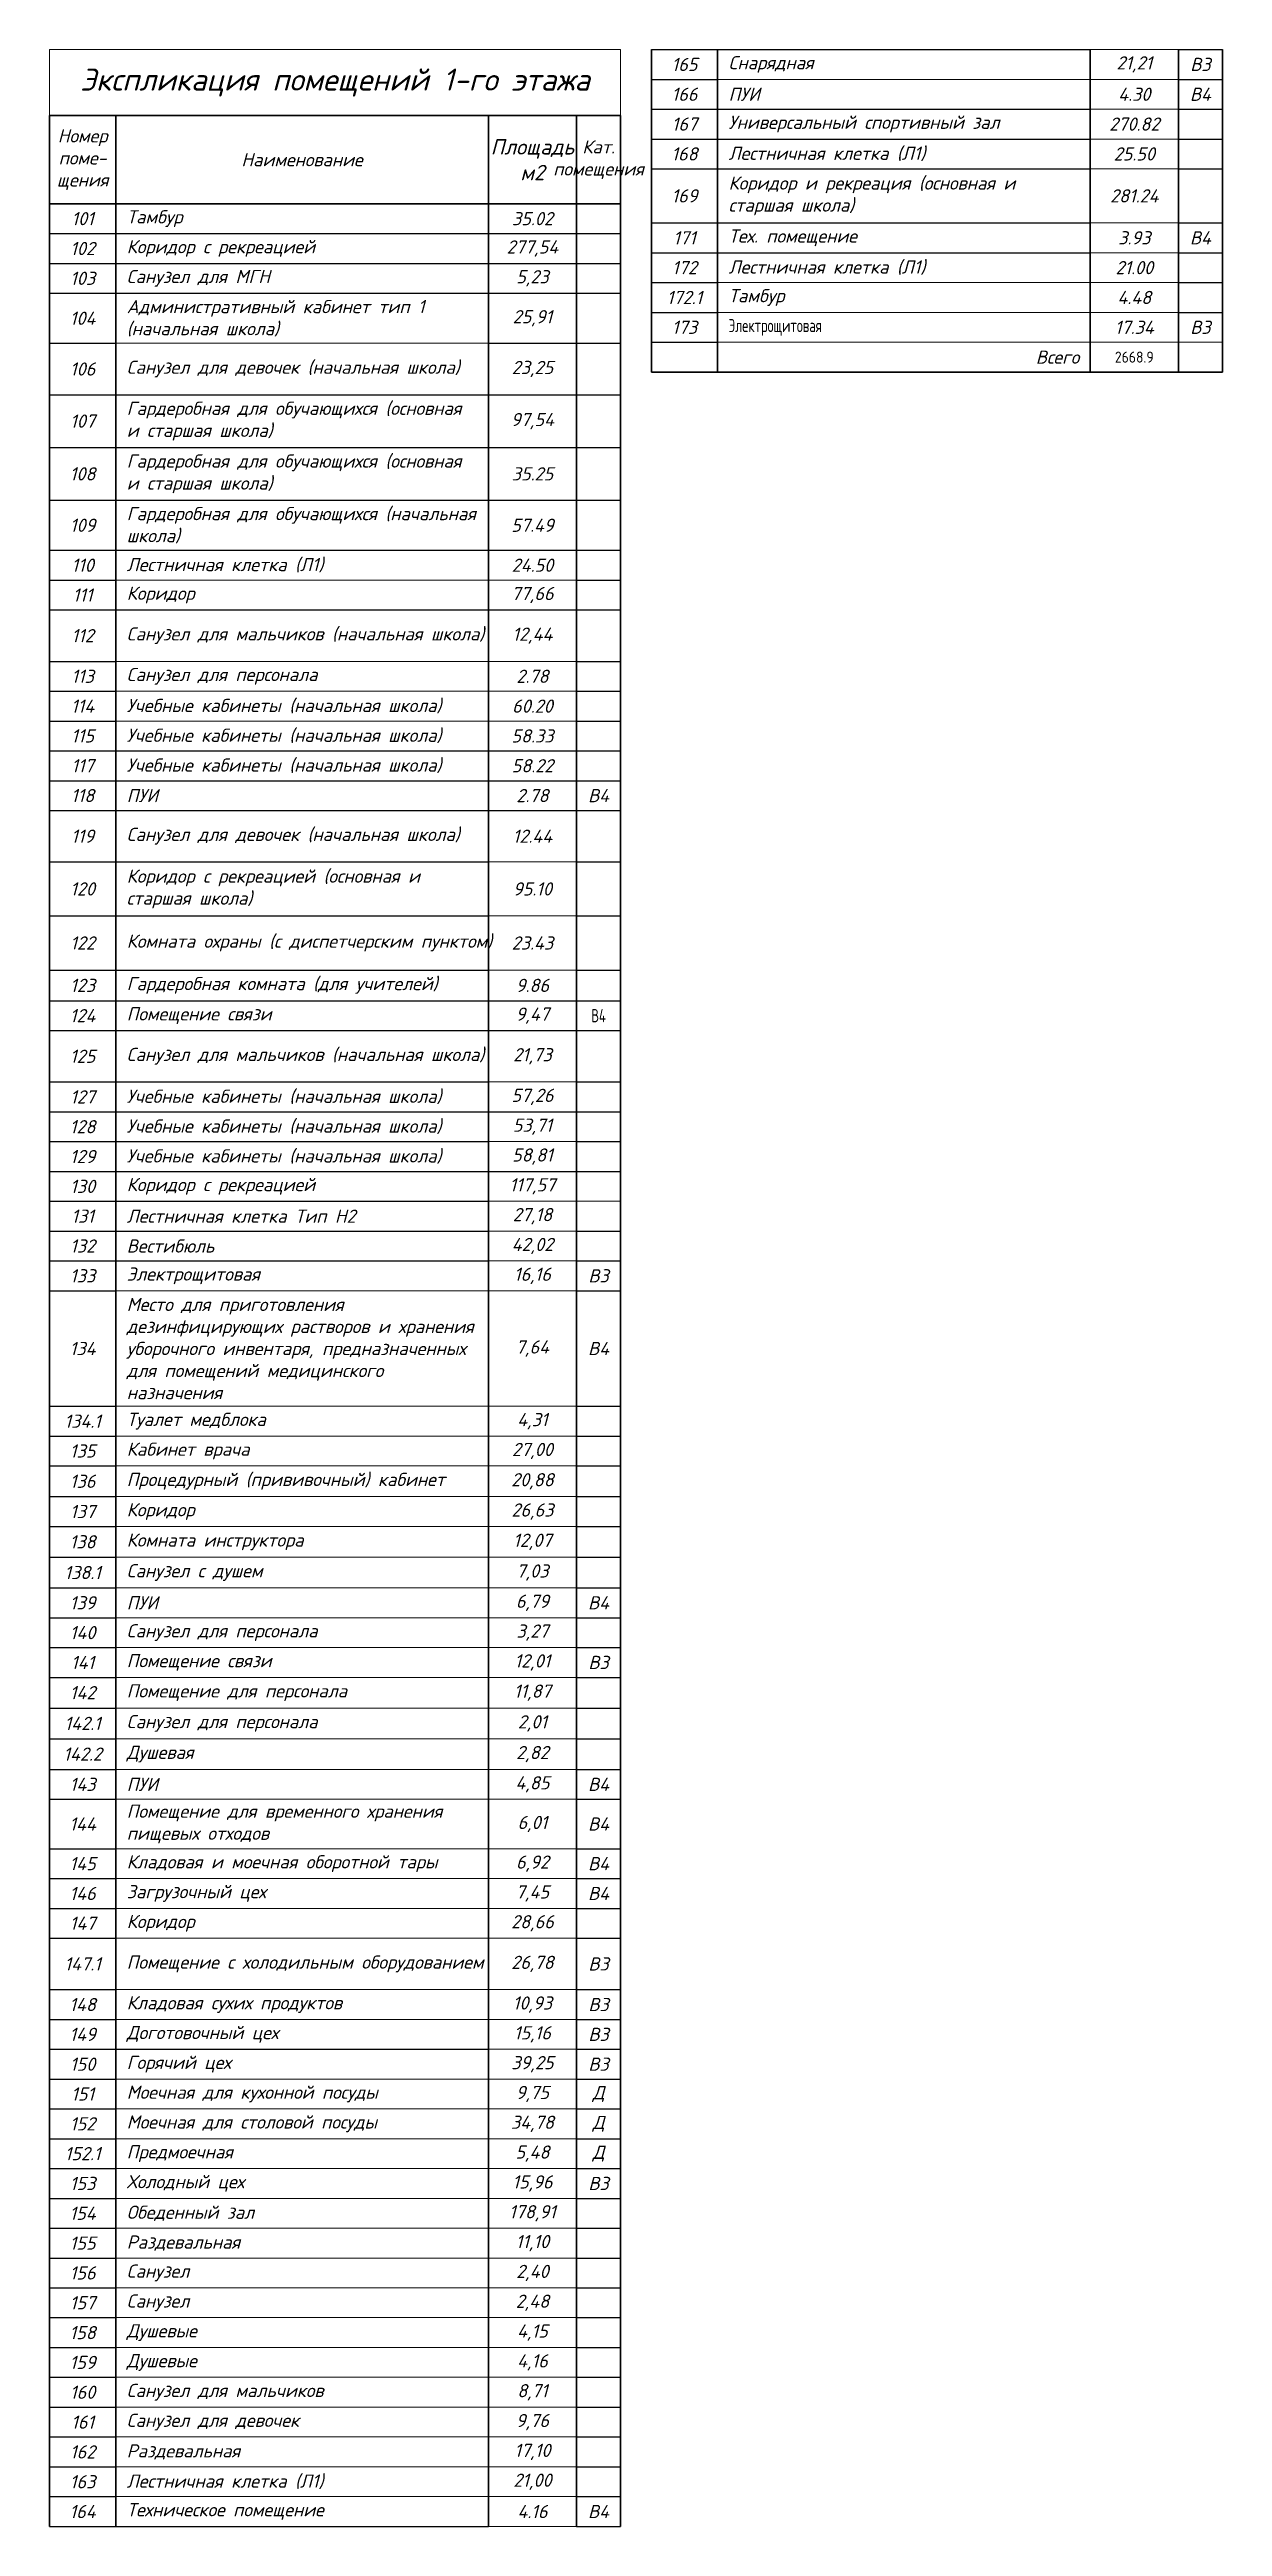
# Model space of a CAD drawing. Extents: x -7222004756 to 0, y 0 to 3849122621.
# Drawn here: x -7221119928 to -7221093319, y 3848907802 to 3848964018 of the extents above; entities that cross this region are included whole.
import ezdxf
from ezdxf import colors
from ezdxf.entities.mleader import LeaderData, LeaderLine
from ezdxf.math import Vec2, Vec3

# ---------------------------------------------------------------- set-up
doc = ezdxf.new("R2010")
doc.units = 0
doc.header["$LTSCALE"] = 100
doc.layers.get('Defpoints').update_dxf_attribs({"color": 42})
doc.layers.add('_АР ТЕКСТ', color=250, linetype='Continuous', lineweight=25)
doc.layers.add('АР_Отметки', color=250, linetype='Continuous', lineweight=15)
doc.layers.add('АР_Таблицы', color=250, linetype='Continuous')
doc.styles.add('ISOCPEUR', font='isocpeui.ttf', dxfattribs={"height": 250})
doc.styles.add('ISOCPEUR_2', font='isocpeur.ttf', dxfattribs={"width": 0.9, "height": 300})
doc.styles.add('Архитект', font='isocpeur.ttf', dxfattribs={"width": 0.8, "oblique": 8})

# ---------------------------------------------------------------- blocks, each defined once
blk = doc.blocks.new('*T945')
at = {"layer": 'Defpoints', "color": 8, "linetype": 'ByBlock', "lineweight": 0, "transparency": 16777216}
for p, q in [((0, 0), (12955, 0)), ((0, 0), (0, -1500)), ((12955, 0), (12955, -1500))]:
    blk.add_line(p, q, dxfattribs=at)
at = {"layer": 'АР_Таблицы', "color": 8, "linetype": 'ByBlock', "lineweight": -2, "transparency": 16777216}
for p, q in [((13655, 0), (23610, 0)), ((25610, 0), (26610, 0)), ((13655, -677), (15155, -677)), ((25610, -677), (26610, -677)), ((13655, -1354), (23610, -1354)), ((25610, -1354), (26610, -1354)), ((13655, -2031), (23610, -2031)), ((25610, -2031), (26610, -2031)), ((13655, -2708), (23610, -2708)), ((25610, -2708), (26610, -2708)), ((13655, -3935), (23610, -3935)), ((25610, -3935), (26610, -3935)), ((0, -4177), (12955, -4177)), ((0, -4854), (12955, -4854)), ((13655, -4612), (23610, -4612)), ((25610, -4612), (26610, -4612)), ((0, -5531), (12955, -5531)), ((13655, -5288), (15155, -5288)), ((25610, -5288), (26610, -5288)), ((13655, -5965), (15155, -5965)), ((25610, -5965), (26610, -5965)), ((0, -6668), (1500, -6668)), ((9955, -6668), (12955, -6668)), ((13655, -6642), (15155, -6642)), ((0, -7835), (12955, -7835)), ((0, -9032), (12955, -9032)), ((0, -10228), (12955, -10228)), ((0, -11365), (12955, -11365)), ((0, -12042), (1500, -12042)), ((11955, -12042), (12955, -12042)), ((0, -12719), (12955, -12719)), ((0, -13886), (1500, -13886)), ((11955, -13886), (12955, -13886)), ((0, -14563), (1500, -14563)), ((11955, -14563), (12955, -14563)), ((0, -15240), (1500, -15240)), ((11955, -15240), (12955, -15240)), ((0, -15917), (12955, -15917)), ((0, -16594), (12955, -16594)), ((0, -17271), (12955, -17271)), ((0, -18438), (9955, -18438)), ((11955, -18438), (12955, -18438)), ((0, -19665), (9955, -19665)), ((11955, -19665), (12955, -19665)), ((0, -20892), (9955, -20892)), ((11955, -20892), (12955, -20892)), ((0, -21588), (12955, -21588)), ((0, -22265), (12955, -22265)), ((0, -23432), (9955, -23432)), ((11955, -23432), (12955, -23432)), ((0, -24109), (12955, -24109)), ((0, -24786), (9955, -24786)), ((11955, -24786), (12955, -24786)), ((0, -25463), (12955, -25463)), ((0, -26140), (9955, -26140)), ((0, -26817), (9955, -26817)), ((11955, -26817), (12955, -26817)), ((0, -27494), (9955, -27494)), ((11955, -27494), (12955, -27494)), ((0, -28171), (1500, -28171)), ((11955, -28171), (12955, -28171)), ((0, -30793), (1500, -30793)), ((11955, -30793), (12955, -30793)), ((0, -31470), (1500, -31470)), ((11955, -31470), (12955, -31470)), ((0, -32147), (1500, -32147)), ((11955, -32147), (12955, -32147)), ((0, -32843), (1500, -32843)), ((11955, -32843), (12955, -32843)), ((0, -33520), (1500, -33520)), ((11955, -33520), (12955, -33520)), ((0, -34217), (1500, -34217)), ((11955, -34217), (12955, -34217)), ((0, -34914), (1500, -34914)), ((11955, -34914), (12955, -34914)), ((0, -35591), (1500, -35591)), ((11955, -35591), (12955, -35591)), ((0, -36268), (1500, -36268)), ((11955, -36268), (12955, -36268)), ((0, -36945), (1500, -36945)), ((11955, -36945), (12955, -36945)), ((0, -37642), (1500, -37642)), ((11955, -37642), (12955, -37642)), ((0, -38339), (1500, -38339)), ((11955, -38339), (12955, -38339)), ((0, -39036), (1500, -39036)), ((11955, -39036), (12955, -39036)), ((0, -39713), (1500, -39713)), ((11955, -39713), (12955, -39713)), ((0, -40835), (1500, -40835)), ((11955, -40835), (12955, -40835)), ((0, -41512), (1500, -41512)), ((11955, -41512), (12955, -41512)), ((0, -42188), (1500, -42188)), ((11955, -42188), (12955, -42188)), ((0, -42865), (1500, -42865)), ((11955, -42865), (12955, -42865)), ((0, -44032), (1500, -44032)), ((11955, -44032), (12955, -44032)), ((0, -44709), (1500, -44709)), ((11955, -44709), (12955, -44709)), ((0, -45386), (9955, -45386)), ((11955, -45386), (12955, -45386)), ((0, -46063), (1500, -46063)), ((11955, -46063), (12955, -46063)), ((0, -46740), (1500, -46740)), ((11955, -46740), (12955, -46740)), ((0, -47417), (1500, -47417)), ((11955, -47417), (12955, -47417)), ((0, -48094), (1500, -48094)), ((11955, -48094), (12955, -48094)), ((0, -48771), (1500, -48771)), ((11955, -48771), (12955, -48771)), ((0, -49448), (1500, -49448)), ((11955, -49448), (12955, -49448)), ((0, -50125), (1500, -50125)), ((11955, -50125), (12955, -50125)), ((0, -50802), (1500, -50802)), ((11955, -50802), (12955, -50802)), ((0, -51478), (1500, -51478)), ((11955, -51478), (12955, -51478)), ((0, -52155), (1500, -52155)), ((11955, -52155), (12955, -52155)), ((0, -52832), (1500, -52832)), ((11955, -52832), (12955, -52832)), ((0, -53509), (1500, -53509)), ((11955, -53509), (12955, -53509)), ((0, -54186), (1500, -54186)), ((11955, -54186), (12955, -54186)), ((0, -54863), (1500, -54863)), ((11955, -54863), (12955, -54863)), ((0, -55540), (1500, -55540)), ((11955, -55540), (12955, -55540)), ((0, -56217), (9955, -56217)), ((11955, -56217), (12955, -56217))]:
    blk.add_line(p, q, dxfattribs=at)
at = {"layer": 'АР_Таблицы', "color": 8, "linetype": 'ByBlock', "lineweight": 30, "transparency": 16777216}
for p, q in [((13655, 0), (13655, -7319)), ((15155, 0), (15155, -7319)), ((23610, 0), (23610, -7319)), ((25610, 0), (25610, -7319)), ((26610, 0), (26610, -7319)), ((0, -1500), (12955, -1500)), ((0, -1500), (0, -56217)), ((1500, -1500), (1500, -56217)), ((9955, -1500), (9955, -56217)), ((11955, -1500), (11955, -56217)), ((12955, -1500), (12955, -56217)), ((0, -3500), (12955, -3500)), ((13655, -7319), (26610, -7319))]:
    blk.add_line(p, q, dxfattribs=at)
at = {"layer": 'АР_Таблицы', "color": 8, "linetype": 'ByBlock', "lineweight": 9, "transparency": 16777216}
for p, q in [((23610, 0), (25610, 0)), ((15155, -677), (25610, -677)), ((23610, -1354), (25610, -1354)), ((23610, -2031), (25610, -2031)), ((23610, -2708), (25610, -2708)), ((23610, -3935), (25610, -3935)), ((23610, -4612), (25610, -4612)), ((15155, -5288), (25610, -5288)), ((15155, -5965), (25610, -5965)), ((1500, -6668), (9955, -6668)), ((23610, -6642), (25610, -6642)), ((1500, -12042), (11955, -12042)), ((1500, -13886), (11955, -13886)), ((1500, -14563), (11955, -14563)), ((1500, -15240), (11955, -15240)), ((9955, -18438), (11955, -18438)), ((9955, -19665), (11955, -19665)), ((9955, -20892), (11955, -20892)), ((9955, -23432), (11955, -23432)), ((9955, -24786), (11955, -24786)), ((9955, -26140), (12955, -26140)), ((9955, -26817), (11955, -26817)), ((9955, -27494), (11955, -27494)), ((1500, -28171), (11955, -28171)), ((1500, -30793), (11955, -30793)), ((1500, -31470), (11955, -31470)), ((1500, -32147), (11955, -32147)), ((1500, -32843), (11955, -32843)), ((1500, -33520), (11955, -33520)), ((1500, -34217), (11955, -34217)), ((1500, -34914), (11955, -34914)), ((1500, -35591), (11955, -35591)), ((1500, -36268), (11955, -36268)), ((1500, -36945), (11955, -36945)), ((1500, -37642), (11955, -37642)), ((1500, -38339), (11955, -38339)), ((1500, -39036), (11955, -39036)), ((1500, -39713), (11955, -39713)), ((1500, -40835), (11955, -40835)), ((1500, -41512), (11955, -41512)), ((1500, -42188), (11955, -42188)), ((1500, -42865), (11955, -42865)), ((1500, -44032), (11955, -44032)), ((1500, -44709), (11955, -44709)), ((9955, -45386), (11955, -45386)), ((1500, -46063), (11955, -46063)), ((1500, -46740), (11955, -46740)), ((1500, -47417), (11955, -47417)), ((1500, -48094), (11955, -48094)), ((1500, -48771), (11955, -48771)), ((1500, -49448), (11955, -49448)), ((1500, -50125), (11955, -50125)), ((1500, -50802), (11955, -50802)), ((1500, -51478), (11955, -51478)), ((1500, -52155), (11955, -52155)), ((1500, -52832), (11955, -52832)), ((1500, -53509), (11955, -53509)), ((1500, -54186), (11955, -54186)), ((1500, -54863), (11955, -54863)), ((1500, -55540), (11955, -55540)), ((9955, -56217), (11955, -56217))]:
    blk.add_line(p, q, dxfattribs=at)
at = {"layer": 'АР_Таблицы', "color": 8, "linetype": 'ByBlock', "lineweight": 13, "transparency": 16777216}
for p, q in [((15155, -6642), (23610, -6642)), ((25610, -6642), (26610, -6642))]:
    blk.add_line(p, q, dxfattribs=at)
at = {"layer": 'АР_Таблицы', "color": 8, "transparency": 16777216}
for s, insert, char_height, width, attachment_point, style in [('Экспликация помещений 1-го этажа', (6477, -750), 500, 12854.8, 5, 'ISOCPEUR'), ('165', (14405, -338), 300, 1223.08, 5, 'ISOCPEUR'), ('Снарядная', (15405, -338), 300, 7954.8, 4, 'ISOCPEUR'), ('21,21', (24610, -338), 300, 1500, 5, 'ISOCPEUR'), ('{\\C8;В3}', (26110, -338), 300, 900, 5, 'ISOCPEUR'), ('166', (14405, -1015), 300, 1223.08, 5, 'ISOCPEUR'), ('{\\C8;\\c0;ПУИ}', (15405, -1015), 300, 7954.8, 4, 'ISOCPEUR'), ('4.30', (24610, -1015), 300, 1500, 5, 'ISOCPEUR'), ('{\\C8;В4}', (26110, -1015), 300, 900, 5, 'ISOCPEUR'), ('167', (14405, -1692), 300, 1223.08, 5, 'ISOCPEUR'), ('Универсальный спортивный зал', (15405, -1692), 300, 7954.8, 4, 'ISOCPEUR'), ('270.82', (24610, -1692), 300, 1500, 5, 'ISOCPEUR'), ('Номер поме- щения', (750, -2500), 300, 1400, 5, 'ISOCPEUR'), ('Площадь м2', (10955, -2500), 350, 1900, 5, 'ISOCPEUR'), ('Кат. помещения', (12455, -2500), 300, 900, 5, 'ISOCPEUR'), ('168', (14405, -2369), 300, 1223.08, 5, 'ISOCPEUR'), ('Лестничная клетка (Л1)', (15405, -2369), 300, 7954.8, 4, 'ISOCPEUR'), ('25.50', (24610, -2369), 300, 1500, 5, 'ISOCPEUR'), ('Наименование', (5727, -2500), 300, 8354.8, 5, 'ISOCPEUR'), ('169', (14405, -3321), 300, 1223.08, 5, 'ISOCPEUR'), ('Коридор и рекреация (основная и старшая школа)', (15405, -3321), 300, 7954.8, 4, 'ISOCPEUR'), ('281.24', (24610, -3321), 300, 1500, 5, 'ISOCPEUR'), ('101', (750, -3838), 300, 1223.08, 5, 'ISOCPEUR'), ('Тамбур', (1750, -3838), 300, 7954.8, 4, 'ISOCPEUR'), ('35.02', (10955, -3838), 300, 1500, 5, 'ISOCPEUR'), ('102', (750, -4515), 300, 1223.08, 5, 'ISOCPEUR'), ('Коридор с рекреацией', (1750, -4515), 300, 7954.8, 4, 'ISOCPEUR'), ('277,54', (10955, -4515), 300, 1500, 5, 'ISOCPEUR'), ('171', (14405, -4273), 300, 1223.08, 5, 'ISOCPEUR'), ('Тех. помещение', (15405, -4273), 300, 7954.8, 4, 'ISOCPEUR'), ('3.93', (24610, -4273), 300, 1500, 5, 'ISOCPEUR'), ('{\\C8;В4}', (26110, -4273), 300, 900, 5, 'ISOCPEUR'), ('103', (750, -5192), 300, 1223.08, 5, 'ISOCPEUR'), ('Санузел для МГН', (1750, -5192), 300, 7954.8, 4, 'ISOCPEUR'), ('5,23', (10955, -5192), 300, 1500, 5, 'ISOCPEUR'), ('172', (14405, -4950), 300, 1223.08, 5, 'ISOCPEUR'), ('Лестничная клетка (Л1)', (15405, -4950), 300, 7954.8, 4, 'ISOCPEUR'), ('21.00', (24610, -4950), 300, 1500, 5, 'ISOCPEUR'), ('172.1', (14405, -5627), 300, 1223.08, 5, 'ISOCPEUR'), ('Тамбур', (15405, -5627), 300, 7954.8, 4, 'ISOCPEUR'), ('4.48', (24610, -5627), 300, 1500, 5, 'ISOCPEUR'), ('104', (750, -6099), 300, 1223.08, 5, 'ISOCPEUR'), ('Административный кабинет тип 1 (начальная школа)', (1750, -6099), 300, 7954.8, 4, 'ISOCPEUR'), ('25,91', (10955, -6099), 300, 1500, 5, 'ISOCPEUR'), ('173', (14405, -6304), 300, 1223.08, 5, 'ISOCPEUR'), ('{\\Q0;\\W0.7;Электрощитовая}', (15405, -6304), 300, 7954.8, 4, 'Архитект'), ('17.34', (24610, -6304), 300, 1500, 5, 'ISOCPEUR'), ('{\\C8;\\c2367469;В3}', (26110, -6304), 300, 900, 5, 'ISOCPEUR'), ('106', (750, -7251), 300, 1223.08, 5, 'ISOCPEUR'), ('Санузел для девочек (начальная школа)', (1750, -7251), 300, 7954.8, 4, 'ISOCPEUR'), ('23,25', (10955, -7251), 300, 1500, 5, 'ISOCPEUR'), ('Всего', (23360, -6981), 300, 7954.8, 6, 'ISOCPEUR'), ('2668.9', (24610, -6981), 250, 1980, 5, 'ISOCPEUR_2'), ('107', (750, -8433), 300, 1223.08, 5, 'ISOCPEUR'), ('Гардеробная для обучающихся (основная и старшая школа)', (1750, -8433), 300, 7954.8, 4, 'ISOCPEUR'), ('97,54', (10955, -8433), 300, 1500, 5, 'ISOCPEUR'), ('108', (750, -9630), 300, 1223.08, 5, 'ISOCPEUR'), ('Гардеробная для обучающихся (основная и старшая школа)', (1750, -9630), 300, 7954.8, 4, 'ISOCPEUR'), ('35.25', (10955, -9630), 300, 1500, 5, 'ISOCPEUR'), ('109', (750, -10797), 300, 1223.08, 5, 'ISOCPEUR'), ('Гардеробная для обучающихся (начальная школа)', (1750, -10797), 300, 7954.8, 4, 'ISOCPEUR'), ('57.49', (10955, -10797), 300, 1500, 5, 'ISOCPEUR'), ('110', (750, -11704), 300, 1223.08, 5, 'ISOCPEUR'), ('Лестничная клетка (Л1)', (1750, -11704), 300, 7954.8, 4, 'ISOCPEUR'), ('24.50', (10955, -11704), 300, 1500, 5, 'ISOCPEUR'), ('111', (750, -12381), 300, 1223.08, 5, 'ISOCPEUR'), ('Коридор', (1750, -12381), 300, 7954.8, 4, 'ISOCPEUR'), ('77,66', (10955, -12381), 300, 1500, 5, 'ISOCPEUR'), ('112', (750, -13303), 300, 1223.08, 5, 'ISOCPEUR'), ('Санузел для мальчиков (начальная школа)', (1750, -13303), 300, 7954.8, 4, 'ISOCPEUR'), ('12,44', (10955, -13303), 300, 1500, 5, 'ISOCPEUR'), ('Санузел для персонала', (1750, -14225), 300, 7954.8, 4, 'ISOCPEUR'), ('113', (750, -14225), 300, 1223.08, 5, 'ISOCPEUR'), ('2.78', (10955, -14225), 300, 1500, 5, 'ISOCPEUR'), ('114', (750, -14902), 300, 1223.08, 5, 'ISOCPEUR'), ('Учебные кабинеты (начальная школа)', (1750, -14902), 300, 7954.8, 4, 'ISOCPEUR'), ('60.20', (10955, -14902), 300, 1500, 5, 'ISOCPEUR'), ('115', (750, -15578), 300, 1223.08, 5, 'ISOCPEUR'), ('Учебные кабинеты (начальная школа)', (1750, -15578), 300, 7954.8, 4, 'ISOCPEUR'), ('58.33', (10955, -15578), 300, 1500, 5, 'ISOCPEUR'), ('117', (750, -16255), 300, 1223.08, 5, 'ISOCPEUR'), ('Учебные кабинеты (начальная школа)', (1750, -16255), 300, 7954.8, 4, 'ISOCPEUR'), ('58.22', (10955, -16255), 300, 1500, 5, 'ISOCPEUR'), ('118', (750, -16932), 300, 1223.08, 5, 'ISOCPEUR'), ('ПУИ', (1750, -16932), 300, 7954.8, 4, 'ISOCPEUR'), ('2.78', (10955, -16932), 300, 1500, 5, 'ISOCPEUR'), ('{\\C8;В4}', (12455, -16932), 300, 900, 5, 'ISOCPEUR'), ('119', (750, -17854), 300, 1223.08, 5, 'ISOCPEUR'), ('Санузел для девочек (начальная школа)', (1750, -17854), 300, 7954.8, 4, 'ISOCPEUR'), ('12.44', (10955, -17854), 300, 1500, 5, 'ISOCPEUR'), ('120', (750, -19051), 300, 1223.08, 5, 'ISOCPEUR'), ('Коридор с рекреацией (основная и старшая школа)', (1750, -19051), 300, 7954.8, 4, 'ISOCPEUR'), ('95.10', (10955, -19051), 300, 1500, 5, 'ISOCPEUR'), ('122', (750, -20278), 300, 1223.08, 5, 'ISOCPEUR'), ('Комната охраны (с диспетчерским пунктом)', (1750, -20278), 300, 7954.8, 4, 'ISOCPEUR'), ('23.43', (10955, -20278), 300, 1500, 5, 'ISOCPEUR'), ('123', (750, -21240), 300, 1223.08, 5, 'ISOCPEUR'), ('Гардеробная комната (для учителей)', (1750, -21240), 300, 7954.8, 4, 'ISOCPEUR'), ('9.86', (10955, -21240), 300, 1500, 5, 'ISOCPEUR'), ('124', (750, -21927), 300, 1223.08, 5, 'ISOCPEUR'), ('Помещение связи', (1750, -21927), 300, 7954.8, 4, 'ISOCPEUR'), ('9,47', (10955, -21927), 300, 1500, 5, 'ISOCPEUR'), ('{\\Q0;\\W0.7;\\C8;В4}', (12455, -21927), 300, 900, 5, 'Архитект'), ('125', (750, -22849), 300, 1223.08, 5, 'ISOCPEUR'), ('Санузел для мальчиков (начальная школа)', (1750, -22849), 300, 7954.8, 4, 'ISOCPEUR'), ('21,73', (10955, -22849), 300, 1500, 5, 'ISOCPEUR'), ('Учебные кабинеты (начальная школа)', (1750, -23771), 300, 7954.8, 4, 'ISOCPEUR'), ('57,26', (10955, -23771), 300, 1500, 5, 'ISOCPEUR'), ('127', (750, -23771), 300, 1223.08, 5, 'ISOCPEUR'), ('128', (750, -24448), 300, 1223.08, 5, 'ISOCPEUR'), ('Учебные кабинеты (начальная школа)', (1750, -24448), 300, 7954.8, 4, 'ISOCPEUR'), ('53,71', (10955, -24448), 300, 1500, 5, 'ISOCPEUR'), ('129', (750, -25125), 300, 1223.08, 5, 'ISOCPEUR'), ('Учебные кабинеты (начальная школа)', (1750, -25125), 300, 7954.8, 4, 'ISOCPEUR'), ('58,81', (10955, -25125), 300, 1500, 5, 'ISOCPEUR'), ('130', (750, -25802), 300, 1223.08, 5, 'ISOCPEUR'), ('Коридор с рекреацией', (1750, -25802), 300, 7954.8, 4, 'ISOCPEUR'), ('117,57', (10955, -25802), 300, 1500, 5, 'ISOCPEUR'), ('131', (750, -26478), 300, 1223.08, 5, 'ISOCPEUR'), ('Лестничная клетка Тип Н2', (1750, -26478), 300, 7954.8, 4, 'ISOCPEUR'), ('27,18', (10955, -26478), 300, 1500, 5, 'ISOCPEUR'), ('42,02', (10955, -27155), 300, 1500, 5, 'ISOCPEUR'), ('132', (750, -27155), 300, 1223.08, 5, 'ISOCPEUR'), ('Вестибюль', (1750, -27155), 300, 7954.8, 4, 'ISOCPEUR'), ('133', (750, -27832), 300, 1223.08, 5, 'ISOCPEUR'), ('Электрощитовая', (1750, -27832), 300, 7954.8, 4, 'ISOCPEUR'), ('16,16', (10955, -27832), 300, 1500, 5, 'ISOCPEUR'), ('{\\C8;\\c2367469;В3}', (12455, -27832), 300, 900, 5, 'ISOCPEUR'), ('Место для приготовления дезинфицирующих растворов и хранения уборочного инвентаря, предназначенных для помещений медицинского назначения', (1750, -29482), 300, 7954.8, 4, 'ISOCPEUR'), ('134', (750, -29482), 300, 1223.08, 5, 'ISOCPEUR'), ('7,64', (10955, -29482), 300, 1500, 5, 'ISOCPEUR'), ('{\\C8;В4}', (12455, -29482), 300, 900, 5, 'ISOCPEUR'), ('134.1', (750, -31131), 300, 1223.08, 5, 'ISOCPEUR'), ('Туалет медблока', (1750, -31131), 300, 7954.8, 4, 'ISOCPEUR'), ('4,31', (10955, -31131), 300, 1500, 5, 'ISOCPEUR'), ('135', (750, -31808), 300, 1223.08, 5, 'ISOCPEUR'), ('Кабинет врача', (1750, -31808), 300, 7954.8, 4, 'ISOCPEUR'), ('27,00', (10955, -31808), 300, 1500, 5, 'ISOCPEUR'), ('136', (750, -32495), 300, 1223.08, 5, 'ISOCPEUR'), ('Процедурный (прививочный) кабинет', (1750, -32495), 300, 7954.8, 4, 'ISOCPEUR'), ('20,88', (10955, -32495), 300, 1500, 5, 'ISOCPEUR'), ('137', (750, -33182), 300, 1223.08, 5, 'ISOCPEUR'), ('Коридор', (1750, -33182), 300, 7954.8, 4, 'ISOCPEUR'), ('26,63', (10955, -33182), 300, 1500, 5, 'ISOCPEUR'), ('138', (750, -33869), 300, 1223.08, 5, 'ISOCPEUR'), ('Комната инструктора ', (1750, -33869), 300, 7954.8, 4, 'ISOCPEUR'), ('12,07', (10955, -33869), 300, 1500, 5, 'ISOCPEUR'), ('138.1', (750, -34566), 300, 1223.08, 5, 'ISOCPEUR'), ('Санузел с душем', (1750, -34566), 300, 7954.8, 4, 'ISOCPEUR'), ('7,03', (10955, -34566), 300, 1500, 5, 'ISOCPEUR'), ('139', (750, -35253), 300, 1223.08, 5, 'ISOCPEUR'), ('ПУИ', (1750, -35253), 300, 7954.8, 4, 'ISOCPEUR'), ('6,79', (10955, -35253), 300, 1500, 5, 'ISOCPEUR'), ('{\\C8;В4}', (12455, -35253), 300, 900, 5, 'ISOCPEUR'), ('140', (750, -35930), 300, 1223.08, 5, 'ISOCPEUR'), ('Санузел для персонала', (1750, -35930), 300, 7954.8, 4, 'ISOCPEUR'), ('3,27', (10955, -35930), 300, 1500, 5, 'ISOCPEUR'), ('141', (750, -36607), 300, 1223.08, 5, 'ISOCPEUR'), ('Помещение связи', (1750, -36607), 300, 7954.8, 4, 'ISOCPEUR'), ('12,01', (10955, -36607), 300, 1500, 5, 'ISOCPEUR'), ('{\\C8;\\c2367469;В3}', (12455, -36607), 300, 900, 5, 'ISOCPEUR'), ('Помещение для персонала ', (1750, -37293), 300, 7954.8, 4, 'ISOCPEUR'), ('142', (750, -37293), 300, 1223.08, 5, 'ISOCPEUR'), ('11,87', (10955, -37293), 300, 1500, 5, 'ISOCPEUR'), ('142.1', (750, -37990), 300, 1223.08, 5, 'ISOCPEUR'), ('Санузел для персонала', (1750, -37990), 300, 7954.8, 4, 'ISOCPEUR'), ('2,01', (10955, -37990), 300, 1500, 5, 'ISOCPEUR'), ('142.2', (750, -38687), 300, 1223.08, 5, 'ISOCPEUR'), ('Душевая', (1750, -38687), 300, 7954.8, 4, 'ISOCPEUR'), ('2,82', (10955, -38687), 300, 1500, 5, 'ISOCPEUR'), ('143', (750, -39374), 300, 1223.08, 5, 'ISOCPEUR'), ('ПУИ', (1750, -39374), 300, 7954.8, 4, 'ISOCPEUR'), ('4,85', (10955, -39374), 300, 1500, 5, 'ISOCPEUR'), ('{\\C8;В4}', (12455, -39374), 300, 900, 5, 'ISOCPEUR'), ('Помещение для временного хранения пищевых отходов', (1750, -40274), 300, 7954.8, 4, 'ISOCPEUR'), ('144', (750, -40274), 300, 1223.08, 5, 'ISOCPEUR'), ('6,01', (10955, -40274), 300, 1500, 5, 'ISOCPEUR'), ('{\\C8;В4}', (12455, -40274), 300, 900, 5, 'ISOCPEUR'), ('145', (750, -41173), 300, 1223.08, 5, 'ISOCPEUR'), ('Кладовая и моечная оборотной тары', (1750, -41173), 300, 7954.8, 4, 'ISOCPEUR'), ('6,92', (10955, -41173), 300, 1500, 5, 'ISOCPEUR'), ('{\\C8;В4}', (12455, -41173), 300, 900, 5, 'ISOCPEUR'), ('146', (750, -41850), 300, 1223.08, 5, 'ISOCPEUR'), ('Загрузочный цех', (1750, -41850), 300, 7954.8, 4, 'ISOCPEUR'), ('7,45', (10955, -41850), 300, 1500, 5, 'ISOCPEUR'), ('{\\C8;В4}', (12455, -41850), 300, 900, 5, 'ISOCPEUR'), ('147', (750, -42527), 300, 1223.08, 5, 'ISOCPEUR'), ('Коридор ', (1750, -42527), 300, 7954.8, 4, 'ISOCPEUR'), ('28,66', (10955, -42527), 300, 1500, 5, 'ISOCPEUR'), ('Помещение с холодильным оборудованием', (1750, -43449), 300, 7954.8, 4, 'ISOCPEUR'), ('26,78', (10955, -43449), 300, 1500, 5, 'ISOCPEUR'), ('147.1', (750, -43449), 300, 1223.08, 5, 'ISOCPEUR'), ('{\\C8;В3}', (12455, -43449), 300, 900, 5, 'ISOCPEUR'), ('148', (750, -44371), 300, 1223.08, 5, 'ISOCPEUR'), ('Кладовая сухих продуктов', (1750, -44371), 300, 7954.8, 4, 'ISOCPEUR'), ('10,93', (10955, -44371), 300, 1500, 5, 'ISOCPEUR'), ('{\\C8;В3}', (12455, -44371), 300, 900, 5, 'ISOCPEUR'), ('149', (750, -45048), 300, 1223.08, 5, 'ISOCPEUR'), ('Доготовочный цех', (1750, -45048), 300, 7954.8, 4, 'ISOCPEUR'), ('15,16', (10955, -45048), 300, 1500, 5, 'ISOCPEUR'), ('{\\C8;В3}', (12455, -45048), 300, 900, 5, 'ISOCPEUR'), ('Горячий цех', (1750, -45725), 300, 7954.8, 4, 'ISOCPEUR'), ('150', (750, -45725), 300, 1223.08, 5, 'ISOCPEUR'), ('39,25', (10955, -45725), 300, 1500, 5, 'ISOCPEUR'), ('{\\C8;В3}', (12455, -45725), 300, 900, 5, 'ISOCPEUR'), ('151', (750, -46402), 300, 1223.08, 5, 'ISOCPEUR'), ('Моечная для кухонной посуды', (1750, -46402), 300, 7954.8, 4, 'ISOCPEUR'), ('9,75', (10955, -46402), 300, 1500, 5, 'ISOCPEUR'), ('{\\C8;Д}', (12455, -46402), 300, 900, 5, 'ISOCPEUR'), ('152', (750, -47078), 300, 1223.08, 5, 'ISOCPEUR'), ('Моечная для столовой посуды', (1750, -47078), 300, 7954.8, 4, 'ISOCPEUR'), ('34,78', (10955, -47078), 300, 1500, 5, 'ISOCPEUR'), ('{\\C8;Д}', (12455, -47078), 300, 900, 5, 'ISOCPEUR'), ('152.1', (750, -47755), 300, 1223.08, 5, 'ISOCPEUR'), ('Предмоечная ', (1750, -47755), 300, 7954.8, 4, 'ISOCPEUR'), ('5,48', (10955, -47755), 300, 1500, 5, 'ISOCPEUR'), ('{\\C8;Д}', (12455, -47755), 300, 900, 5, 'ISOCPEUR'), ('153', (750, -48432), 300, 1223.08, 5, 'ISOCPEUR'), ('Холодный цех', (1750, -48432), 300, 7954.8, 4, 'ISOCPEUR'), ('15,96', (10955, -48432), 300, 1500, 5, 'ISOCPEUR'), ('{\\C8;В3}', (12455, -48432), 300, 900, 5, 'ISOCPEUR'), ('154', (750, -49109), 300, 1223.08, 5, 'ISOCPEUR'), ('Обеденный зал', (1750, -49109), 300, 7954.8, 4, 'ISOCPEUR'), ('178,91', (10955, -49109), 300, 1500, 5, 'ISOCPEUR'), ('155', (750, -49786), 300, 1223.08, 5, 'ISOCPEUR'), ('Раздевальная', (1750, -49786), 300, 7954.8, 4, 'ISOCPEUR'), ('11,10', (10955, -49786), 300, 1500, 5, 'ISOCPEUR'), ('156', (750, -50463), 300, 1223.08, 5, 'ISOCPEUR'), ('Санузел', (1750, -50463), 300, 7954.8, 4, 'ISOCPEUR'), ('2,40', (10955, -50463), 300, 1500, 5, 'ISOCPEUR'), ('157', (750, -51140), 300, 1223.08, 5, 'ISOCPEUR'), ('Санузел', (1750, -51140), 300, 7954.8, 4, 'ISOCPEUR'), ('2,48', (10955, -51140), 300, 1500, 5, 'ISOCPEUR'), ('158', (750, -51817), 300, 1223.08, 5, 'ISOCPEUR'), ('Душевые', (1750, -51817), 300, 7954.8, 4, 'ISOCPEUR'), ('4,15', (10955, -51817), 300, 1500, 5, 'ISOCPEUR'), ('159', (750, -52494), 300, 1223.08, 5, 'ISOCPEUR'), ('Душевые', (1750, -52494), 300, 7954.8, 4, 'ISOCPEUR'), ('4,16', (10955, -52494), 300, 1500, 5, 'ISOCPEUR'), ('160', (750, -53171), 300, 1223.08, 5, 'ISOCPEUR'), ('Санузел для мальчиков', (1750, -53171), 300, 7954.8, 4, 'ISOCPEUR'), ('8,71', (10955, -53171), 300, 1500, 5, 'ISOCPEUR'), ('161', (750, -53848), 300, 1223.08, 5, 'ISOCPEUR'), ('Санузел для девочек', (1750, -53848), 300, 7954.8, 4, 'ISOCPEUR'), ('9,76', (10955, -53848), 300, 1500, 5, 'ISOCPEUR'), ('162', (750, -54525), 300, 1223.08, 5, 'ISOCPEUR'), ('Раздевальная', (1750, -54525), 300, 7954.8, 4, 'ISOCPEUR'), ('17,10', (10955, -54525), 300, 1500, 5, 'ISOCPEUR'), ('163', (750, -55202), 300, 1223.08, 5, 'ISOCPEUR'), ('Лестничная клетка (Л1)', (1750, -55202), 300, 7954.8, 4, 'ISOCPEUR'), ('21,00', (10955, -55202), 300, 1500, 5, 'ISOCPEUR'), ('164', (750, -55878), 300, 1223.08, 5, 'ISOCPEUR'), ('Техническое помещение', (1750, -55878), 300, 7954.8, 4, 'ISOCPEUR'), ('4.16', (10955, -55878), 300, 1500, 5, 'ISOCPEUR'), ('{\\C8;В4}', (12455, -55878), 300, 900, 5, 'ISOCPEUR')]:
    blk.add_mtext(s, dxfattribs=dict(at, insert=insert, char_height=char_height, width=width, attachment_point=attachment_point, style=style))
blk = doc.blocks.new('*T1209')
at = {"layer": 'АР_Таблицы', "color": 8, "linetype": 'ByBlock', "lineweight": -2, "transparency": 16777216}
for p, q in [((0, 0), (9955, 0)), ((11955, 0), (12955, 0)), ((0, -677), (1500, -677)), ((11955, -677), (12955, -677)), ((0, -1354), (9955, -1354)), ((11955, -1354), (12955, -1354)), ((0, -2031), (9955, -2031)), ((11955, -2031), (12955, -2031)), ((0, -2708), (9955, -2708)), ((11955, -2708), (12955, -2708)), ((0, -3935), (9955, -3935)), ((11955, -3935), (12955, -3935)), ((0, -4612), (9955, -4612)), ((11955, -4612), (12955, -4612)), ((0, -5288), (1500, -5288)), ((11955, -5288), (12955, -5288)), ((0, -5965), (1500, -5965)), ((11955, -5965), (12955, -5965)), ((0, -6642), (1500, -6642))]:
    blk.add_line(p, q, dxfattribs=at)
at = {"layer": 'АР_Таблицы', "color": 8, "linetype": 'ByBlock', "lineweight": 30, "transparency": 16777216}
for p, q in [((0, 0), (0, -7319)), ((1500, 0), (1500, -7319)), ((9955, 0), (9955, -7319)), ((11955, 0), (11955, -7319)), ((12955, 0), (12955, -7319)), ((0, -7319), (12955, -7319))]:
    blk.add_line(p, q, dxfattribs=at)
at = {"layer": 'АР_Таблицы', "color": 8, "linetype": 'ByBlock', "lineweight": 9, "transparency": 16777216}
for p, q in [((9955, 0), (11955, 0)), ((1500, -677), (11955, -677)), ((9955, -1354), (11955, -1354)), ((9955, -2031), (11955, -2031)), ((9955, -2708), (11955, -2708)), ((9955, -3935), (11955, -3935)), ((9955, -4612), (11955, -4612)), ((1500, -5288), (11955, -5288)), ((1500, -5965), (11955, -5965)), ((9955, -6642), (11955, -6642))]:
    blk.add_line(p, q, dxfattribs=at)
at = {"layer": 'АР_Таблицы', "color": 8, "linetype": 'ByBlock', "lineweight": 13, "transparency": 16777216}
for p, q in [((1500, -6642), (9955, -6642)), ((11955, -6642), (12955, -6642))]:
    blk.add_line(p, q, dxfattribs=at)
at = {"layer": 'АР_Таблицы', "color": 8, "transparency": 16777216}
for s, insert, char_height, width, attachment_point, style in [('165', (750, -338), 300, 1223.08, 5, 'ISOCPEUR'), ('Снарядная', (1750, -338), 300, 7954.8, 4, 'ISOCPEUR'), ('21,21', (10955, -338), 300, 1500, 5, 'ISOCPEUR'), ('{\\C8;В3}', (12455, -338), 300, 900, 5, 'ISOCPEUR'), ('166', (750, -1015), 300, 1223.08, 5, 'ISOCPEUR'), ('{\\C8;\\c0;ПУИ}', (1750, -1015), 300, 7954.8, 4, 'ISOCPEUR'), ('4.30', (10955, -1015), 300, 1500, 5, 'ISOCPEUR'), ('{\\C8;В4}', (12455, -1015), 300, 900, 5, 'ISOCPEUR'), ('167', (750, -1692), 300, 1223.08, 5, 'ISOCPEUR'), ('Универсальный спортивный зал', (1750, -1692), 300, 7954.8, 4, 'ISOCPEUR'), ('270.82', (10955, -1692), 300, 1500, 5, 'ISOCPEUR'), ('168', (750, -2369), 300, 1223.08, 5, 'ISOCPEUR'), ('Лестничная клетка (Л1)', (1750, -2369), 300, 7954.8, 4, 'ISOCPEUR'), ('25.50', (10955, -2369), 300, 1500, 5, 'ISOCPEUR'), ('169', (750, -3321), 300, 1223.08, 5, 'ISOCPEUR'), ('Коридор и рекреация (основная и старшая школа)', (1750, -3321), 300, 7954.8, 4, 'ISOCPEUR'), ('281.24', (10955, -3321), 300, 1500, 5, 'ISOCPEUR'), ('171', (750, -4273), 300, 1223.08, 5, 'ISOCPEUR'), ('Тех. помещение', (1750, -4273), 300, 7954.8, 4, 'ISOCPEUR'), ('3.93', (10955, -4273), 300, 1500, 5, 'ISOCPEUR'), ('{\\C8;В4}', (12455, -4273), 300, 900, 5, 'ISOCPEUR'), ('172', (750, -4950), 300, 1223.08, 5, 'ISOCPEUR'), ('Лестничная клетка (Л1)', (1750, -4950), 300, 7954.8, 4, 'ISOCPEUR'), ('21.00', (10955, -4950), 300, 1500, 5, 'ISOCPEUR'), ('172.1', (750, -5627), 300, 1223.08, 5, 'ISOCPEUR'), ('Тамбур', (1750, -5627), 300, 7954.8, 4, 'ISOCPEUR'), ('4.48', (10955, -5627), 300, 1500, 5, 'ISOCPEUR'), ('173', (750, -6304), 300, 1223.08, 5, 'ISOCPEUR'), ('{\\Q0;\\W0.7;Электрощитовая}', (1750, -6304), 300, 7954.8, 4, 'Архитект'), ('17.34', (10955, -6304), 300, 1500, 5, 'ISOCPEUR'), ('{\\C8;\\c2367469;В3}', (12455, -6304), 300, 900, 5, 'ISOCPEUR'), ('Всего', (9705, -6981), 300, 7954.8, 6, 'ISOCPEUR'), ('2668.9', (10955, -6981), 250, 1980, 5, 'ISOCPEUR_2')]:
    blk.add_mtext(s, dxfattribs=dict(at, insert=insert, char_height=char_height, width=width, attachment_point=attachment_point, style=style))
blk = doc.blocks.new('_DotSmall')
at = {"color": 0, "linetype": 'ByBlock', "const_width": 0.5}
blk.add_lwpolyline([(-0.0625, 0, 1), (0.0625, 0, 1)], format="xyb", close=True, dxfattribs=at)

msp = doc.modelspace()

# ---------------------------------------------------------------- block references
for name, p in [('*T945', (-7221119928.446612, 3848964018.468633)), ('*T1209', (-7221106273.64787, 3848964018.468633))]:
    msp.add_blockref(name, p)

# ---------------------------------------------------------------- leaders
at = {"layer": '_АР ТЕКСТ', "color": 8}
ml = msp.add_multileader_mtext('Standard', dxfattribs=at)
ml.set_content('{\\W0.8;-2,550}', color=8, style='ISOCPEUR')
ml.set_leader_properties(color=8, linetype='Continuous', lineweight=-1)
ml.set_arrow_properties(name='DOTSMALL')
ml.build(insert=Vec2(0, 0))
ml.multileader.update_dxf_attribs({"has_text_frame": 1, "text_left_attachment_type": 4, "text_right_attachment_type": 4, "dogleg_length": 100, "arrow_head_size": 180})
ctx = ml.context
ctx.base_point, ctx.char_height, ctx.arrow_head_size, ctx.landing_gap_size, ctx.plane_origin = Vec3(-7221292157.268903, 3848954383.332548, -1.961752), 250, 180, 50, Vec3(-7221291676.935539, 3848952139.314155, -1.961752)
ctx.left_attachment, ctx.right_attachment = 4, 4
notes = []
notes.append((ctx, [(0, (0, 0, 0), (0, 0), (1, 0), 1, [])]))
ctx.mtext.insert, ctx.mtext.width, ctx.mtext.defined_height, ctx.mtext.line_spacing_style, ctx.mtext.flow_direction = Vec3(-7221292107.268903, 3848954716.665881, -1.961752), 801.08640578, 330.709553, 2, 5
ml = msp.add_multileader_mtext('Standard', dxfattribs=at)
ml.set_content('{\\W0.8;-2,550}', color=8, style='ISOCPEUR')
ml.set_leader_properties(color=8, linetype='Continuous', lineweight=-1)
ml.set_arrow_properties(name='DOTSMALL')
ml.build(insert=Vec2(0, 0))
ml.multileader.update_dxf_attribs({"has_text_frame": 1, "text_left_attachment_type": 4, "text_right_attachment_type": 4, "dogleg_length": 100, "arrow_head_size": 180})
ctx = ml.context
ctx.base_point, ctx.char_height, ctx.arrow_head_size, ctx.landing_gap_size, ctx.plane_origin = Vec3(-7221304117.461489, 3848950513.345023, -1.961752), 250, 180, 50, Vec3(-7221303637.128125, 3848948269.326631, -1.961752)
ctx.left_attachment, ctx.right_attachment = 4, 4
notes.append((ctx, [(0, (0, 0, 0), (0, 0), (1, 0), 1, [])]))
ctx.mtext.insert, ctx.mtext.width, ctx.mtext.defined_height, ctx.mtext.line_spacing_style, ctx.mtext.flow_direction = Vec3(-7221304067.461489, 3848950846.678357, -1.961752), 801.08640578, 330.709553, 2, 5
at = {"layer": 'АР_Отметки', "color": 8}
ml = msp.add_multileader_mtext('Standard', dxfattribs=at)
ml.set_content('%%P0,000', color=8, style='ISOCPEUR')
ml.set_leader_properties(color=8, linetype='Continuous', lineweight=-1)
ml.set_arrow_properties(name='DOTSMALL')
ml.build(insert=Vec2(0, 0))
ml.multileader.update_dxf_attribs({"has_text_frame": 1, "text_left_attachment_type": 4, "text_right_attachment_type": 4, "dogleg_length": 100, "arrow_head_size": 180})
ctx = ml.context
ctx.base_point, ctx.char_height, ctx.arrow_head_size, ctx.landing_gap_size, ctx.plane_origin = Vec3(-7221177443.508225, 3848962972.999784), 250, 180, 50, Vec3(-7221179986.874609, 3848961025.993094)
ctx.left_attachment, ctx.right_attachment = 4, 4
notes.append((ctx, [(0, (0, 0, 0), (0, 0), (1, 0), 1, [])]))
ctx.mtext.insert, ctx.mtext.width, ctx.mtext.line_spacing_style, ctx.mtext.flow_direction = Vec3(-7221177393.508225, 3848963306.333117), 852.69703146, 2, 5
ml = msp.add_multileader_mtext('Standard', dxfattribs=at)
ml.set_content('-1,140', color=8, style='ISOCPEUR')
ml.set_leader_properties(color=8, linetype='Continuous', lineweight=-1)
ml.set_arrow_properties(name='DOTSMALL')
ml.build(insert=Vec2(0, 0))
ml.multileader.update_dxf_attribs({"has_text_frame": 1, "text_left_attachment_type": 4, "text_right_attachment_type": 4, "dogleg_length": 100, "arrow_head_size": 180})
ctx = ml.context
ctx.base_point, ctx.char_height, ctx.arrow_head_size, ctx.landing_gap_size, ctx.plane_origin = Vec3(-7221167035.309709, 3848961204.655517), 250, 180, 50, Vec3(-7221167116.703158, 3848959937.091325)
ctx.left_attachment, ctx.right_attachment = 4, 4
notes.append((ctx, [(0, (0, 0, 0), (0, 0), (1, 0), 1, [])]))
ctx.mtext.insert, ctx.mtext.width, ctx.mtext.line_spacing_style, ctx.mtext.flow_direction = Vec3(-7221166985.309709, 3848961537.98885), 852.69703146, 2, 5
ml = msp.add_multileader_mtext('Standard', dxfattribs=at)
ml.set_content('%%P0,000', color=8, style='ISOCPEUR')
ml.set_leader_properties(color=8, linetype='Continuous', lineweight=-1)
ml.set_arrow_properties(name='DOTSMALL')
ml.build(insert=Vec2(0, 0))
ml.multileader.update_dxf_attribs({"has_text_frame": 1, "text_left_attachment_type": 4, "text_right_attachment_type": 4, "dogleg_length": 100, "arrow_head_size": 180})
ctx = ml.context
ctx.base_point, ctx.char_height, ctx.arrow_head_size, ctx.landing_gap_size, ctx.plane_origin = Vec3(-7221175097.254576, 3848960824.954855), 250, 180, 50, Vec3(-7221179048.815559, 3848959386.477862)
ctx.left_attachment, ctx.right_attachment = 4, 4
notes.append((ctx, [(0, (0, 0, 0), (0, 0), (1, 0), 1, [])]))
ctx.mtext.insert, ctx.mtext.width, ctx.mtext.line_spacing_style, ctx.mtext.flow_direction = Vec3(-7221175047.254576, 3848961158.288189), 852.69703146, 2, 5
ml = msp.add_multileader_mtext('Standard', dxfattribs=at)
ml.set_content('Л.4', color=8, style='ISOCPEUR')
ml.set_leader_properties(color=8, linetype='Continuous', lineweight=-1)
ml.set_arrow_properties(name='DOTSMALL')
ml.build(insert=Vec2(0, 0))
ml.multileader.update_dxf_attribs({"has_text_frame": 1, "text_left_attachment_type": 4, "text_right_attachment_type": 4, "dogleg_length": 100, "arrow_head_size": 180})
ctx = ml.context
ctx.base_point, ctx.char_height, ctx.arrow_head_size, ctx.landing_gap_size, ctx.plane_origin = Vec3(-7221174197.730317, 3848960041.653502), 250, 180, 50, Vec3(-7221148961.812984, 3848948418.534021)
ctx.left_attachment, ctx.right_attachment = 4, 4
notes.append((ctx, [(0, (0, 0, 0), (0, 0), (1, 0), 1, [])]))
ctx.mtext.insert, ctx.mtext.width, ctx.mtext.line_spacing_style, ctx.mtext.flow_direction = Vec3(-7221174147.730317, 3848960374.986835), 852.69703146, 2, 5
ml = msp.add_multileader_mtext('Standard', dxfattribs=at)
ml.set_content('%%P0,000', color=8, style='ISOCPEUR')
ml.set_leader_properties(color=8, linetype='Continuous', lineweight=-1)
ml.set_arrow_properties(name='DOTSMALL')
ml.build(insert=Vec2(0, 0))
ml.multileader.update_dxf_attribs({"has_text_frame": 1, "text_left_attachment_type": 4, "text_right_attachment_type": 4, "dogleg_length": 100, "arrow_head_size": 180})
ctx = ml.context
ctx.base_point, ctx.char_height, ctx.arrow_head_size, ctx.landing_gap_size, ctx.plane_origin = Vec3(-7221185138.000566, 3848958923.893672, -0.159544), 250, 180, 50, Vec3(-7221188209.082281, 3848957334.34513, -0.159544)
ctx.left_attachment, ctx.right_attachment = 4, 4
notes.append((ctx, [(0, (0, 0, 0), (0, 0), (1, 0), 1, [])]))
ctx.mtext.insert, ctx.mtext.width, ctx.mtext.line_spacing_style, ctx.mtext.flow_direction = Vec3(-7221185088.000566, 3848959257.227005, -0.159544), 852.69703146, 2, 5
ml = msp.add_multileader_mtext('Standard', dxfattribs=at)
ml.set_content('-1,140', color=8, style='ISOCPEUR')
ml.set_leader_properties(color=8, linetype='Continuous', lineweight=-1)
ml.set_arrow_properties(name='DOTSMALL')
ml.build(insert=Vec2(0, 0))
ml.multileader.update_dxf_attribs({"has_text_frame": 1, "text_left_attachment_type": 4, "text_right_attachment_type": 4, "dogleg_length": 100, "arrow_head_size": 180})
ctx = ml.context
ctx.base_point, ctx.char_height, ctx.arrow_head_size, ctx.landing_gap_size, ctx.plane_origin = Vec3(-7221169695.168719, 3848959113.390425, 0), 250, 180, 50, Vec3(-7221169776.562169, 3848959399.532001, 0)
ctx.left_attachment, ctx.right_attachment = 4, 4
notes.append((ctx, [(0, (0, 0, 0), (0, 0), (1, 0), 1, [])]))
ctx.mtext.insert, ctx.mtext.width, ctx.mtext.line_spacing_style, ctx.mtext.flow_direction = Vec3(-7221169645.168719, 3848959446.723758, 0), 852.69703146, 2, 5
ml = msp.add_multileader_mtext('Standard', dxfattribs=at)
ml.set_content('{\\W0.8;-2,250}', color=8, style='ISOCPEUR')
ml.set_leader_properties(color=8, linetype='Continuous', lineweight=-1)
ml.set_arrow_properties(name='DOTSMALL')
ml.build(insert=Vec2(0, 0))
ml.multileader.update_dxf_attribs({"has_text_frame": 1, "text_left_attachment_type": 4, "text_right_attachment_type": 4, "dogleg_length": 100, "arrow_head_size": 180})
ctx = ml.context
ctx.base_point, ctx.char_height, ctx.arrow_head_size, ctx.landing_gap_size, ctx.plane_origin = Vec3(-7221286155.589267, 3848958597.023164), 250, 180, 50, Vec3(-7221286236.982717, 3848957318.903859)
ctx.left_attachment, ctx.right_attachment = 4, 4
notes.append((ctx, [(0, (0, 0, 0), (0, 0), (1, 0), 1, [])]))
ctx.mtext.insert, ctx.mtext.width, ctx.mtext.defined_height, ctx.mtext.line_spacing_style, ctx.mtext.flow_direction = Vec3(-7221286105.589267, 3848958930.356497), 769.98895911, 343.888446, 2, 5
ml = msp.add_multileader_mtext('Standard', dxfattribs=at)
ml.set_content('{\\W0.8;-2,250}', color=8, style='ISOCPEUR')
ml.set_leader_properties(color=8, linetype='Continuous', lineweight=-1)
ml.set_arrow_properties(name='DOTSMALL')
ml.build(insert=Vec2(0, 0))
ml.multileader.update_dxf_attribs({"has_text_frame": 1, "text_left_attachment_type": 4, "text_right_attachment_type": 4, "dogleg_length": 100, "arrow_head_size": 180})
ctx = ml.context
ctx.base_point, ctx.char_height, ctx.arrow_head_size, ctx.landing_gap_size, ctx.plane_origin = Vec3(-7221151401.534798, 3848958587.142849), 250, 180, 50, Vec3(-7221151482.928247, 3848957309.023544)
ctx.left_attachment, ctx.right_attachment = 4, 4
notes.append((ctx, [(0, (0, 0, 0), (0, 0), (1, 0), 1, [])]))
ctx.mtext.insert, ctx.mtext.width, ctx.mtext.defined_height, ctx.mtext.line_spacing_style, ctx.mtext.flow_direction = Vec3(-7221151351.534798, 3848958920.476182), 769.98895911, 343.888446, 2, 5
ml = msp.add_multileader_mtext('Standard', dxfattribs=at)
ml.set_content('+2,100', color=8, style='ISOCPEUR')
ml.set_leader_properties(color=8, linetype='Continuous', lineweight=-1)
ml.set_arrow_properties(name='DOTSMALL')
ml.build(insert=Vec2(0, 0))
ml.multileader.update_dxf_attribs({"has_text_frame": 1, "text_left_attachment_type": 4, "text_right_attachment_type": 4, "dogleg_length": 100, "arrow_head_size": 180})
ctx = ml.context
ctx.base_point, ctx.char_height, ctx.arrow_head_size, ctx.landing_gap_size, ctx.plane_origin = Vec3(-7221146564.125463, 3848956882.179593, 0), 250, 180, 50, Vec3(-7221146645.518914, 3848955614.615401, 0)
ctx.left_attachment, ctx.right_attachment = 4, 4
notes.append((ctx, [(0, (0, 0, 0), (0, 0), (1, 0), 1, [])]))
ctx.mtext.insert, ctx.mtext.width, ctx.mtext.line_spacing_style, ctx.mtext.flow_direction = Vec3(-7221146514.125463, 3848957215.512927, 0), 852.69703146, 2, 5
ml = msp.add_multileader_mtext('Standard', dxfattribs=at)
ml.set_content('Л.5', color=8, style='ISOCPEUR')
ml.set_leader_properties(color=8, linetype='Continuous', lineweight=-1)
ml.set_arrow_properties(name='DOTSMALL')
ml.build(insert=Vec2(0, 0))
ml.multileader.update_dxf_attribs({"has_text_frame": 1, "text_left_attachment_type": 4, "text_right_attachment_type": 4, "dogleg_length": 100, "arrow_head_size": 180})
ctx = ml.context
ctx.base_point, ctx.char_height, ctx.arrow_head_size, ctx.landing_gap_size, ctx.plane_origin = Vec3(-7221146612.50652, 3848954347.963691), 250, 180, 50, Vec3(-7221121376.589187, 3848942724.844211)
ctx.left_attachment, ctx.right_attachment = 4, 4
notes.append((ctx, [(0, (0, 0, 0), (0, 0), (1, 0), 1, [])]))
ctx.mtext.insert, ctx.mtext.width, ctx.mtext.line_spacing_style, ctx.mtext.flow_direction = Vec3(-7221146562.50652, 3848954681.297024), 852.69703146, 2, 5
ml = msp.add_multileader_mtext('Standard', dxfattribs=at)
ml.set_content('%%P0,000', color=8, style='ISOCPEUR')
ml.set_leader_properties(color=8, linetype='Continuous', lineweight=-1)
ml.set_arrow_properties(name='DOTSMALL')
ml.build(insert=Vec2(0, 0))
ml.multileader.update_dxf_attribs({"has_text_frame": 1, "text_left_attachment_type": 4, "text_right_attachment_type": 4, "dogleg_length": 100, "arrow_head_size": 180})
ctx = ml.context
ctx.base_point, ctx.char_height, ctx.arrow_head_size, ctx.landing_gap_size, ctx.plane_origin = Vec3(-7221192065.686162, 3848952220.921179, -0.159544), 250, 180, 50, Vec3(-7221195136.767878, 3848950631.372638, -0.159544)
ctx.left_attachment, ctx.right_attachment = 4, 4
notes.append((ctx, [(0, (0, 0, 0), (0, 0), (1, 0), 1, [])]))
ctx.mtext.insert, ctx.mtext.width, ctx.mtext.line_spacing_style, ctx.mtext.flow_direction = Vec3(-7221192015.686162, 3848952554.254512, -0.159544), 852.69703146, 2, 5
ml = msp.add_multileader_mtext('Standard', dxfattribs=at)
ml.set_content('0,000', color=8, style='ISOCPEUR')
ml.set_leader_properties(color=8, linetype='Continuous', lineweight=-1)
ml.set_arrow_properties(name='DOTSMALL')
ml.build(insert=Vec2(0, 0))
ml.multileader.update_dxf_attribs({"has_text_frame": 1, "text_left_attachment_type": 4, "text_right_attachment_type": 4, "dogleg_length": 100, "arrow_head_size": 180})
ctx = ml.context
ctx.base_point, ctx.char_height, ctx.arrow_head_size, ctx.landing_gap_size, ctx.plane_origin = Vec3(-7221161638.202844, 3848951244.785433, 0), 250, 180, 50, Vec3(-7221163799.415214, 3848950653.53986, 0)
ctx.left_attachment, ctx.right_attachment = 4, 4
notes.append((ctx, [(0, (0, 0, 0), (0, 0), (1, 0), 1, [])]))
ctx.mtext.insert, ctx.mtext.width, ctx.mtext.line_spacing_style, ctx.mtext.flow_direction = Vec3(-7221161588.202844, 3848951578.118767, 0), 852.69703146, 2, 5
ml = msp.add_multileader_mtext('Standard', dxfattribs=at)
ml.set_content('{\\W0.8;-2,250}', color=8, style='ISOCPEUR')
ml.set_leader_properties(color=8, linetype='Continuous', lineweight=-1)
ml.set_arrow_properties(name='DOTSMALL')
ml.build(insert=Vec2(0, 0))
ml.multileader.update_dxf_attribs({"has_text_frame": 1, "text_left_attachment_type": 4, "text_right_attachment_type": 4, "dogleg_length": 100, "arrow_head_size": 180})
ctx = ml.context
ctx.base_point, ctx.char_height, ctx.arrow_head_size, ctx.landing_gap_size, ctx.plane_origin = Vec3(-7221287687.243071, 3848950707.110823, 0), 250, 180, 50, Vec3(-7221292345.752006, 3848946854.80331, 0)
ctx.left_attachment, ctx.right_attachment = 4, 4
notes.append((ctx, [(0, (0, 0, 0), (0, 0), (1, 0), 1, [])]))
ctx.mtext.insert, ctx.mtext.width, ctx.mtext.defined_height, ctx.mtext.line_spacing_style, ctx.mtext.flow_direction = Vec3(-7221287637.243071, 3848951040.444157, 0), 769.98895911, 343.888446, 2, 5
ml = msp.add_multileader_mtext('Standard', dxfattribs=at)
ml.set_content('0,000', color=8, style='ISOCPEUR')
ml.set_leader_properties(color=8, linetype='Continuous', lineweight=-1)
ml.set_arrow_properties(name='DOTSMALL')
ml.build(insert=Vec2(0, 0))
ml.multileader.update_dxf_attribs({"has_text_frame": 1, "text_left_attachment_type": 4, "text_right_attachment_type": 4, "dogleg_length": 100, "arrow_head_size": 180})
ctx = ml.context
ctx.base_point, ctx.char_height, ctx.arrow_head_size, ctx.landing_gap_size, ctx.plane_origin = Vec3(-7221145980.980621, 3848950464.187188, 0), 250, 180, 50, Vec3(-7221146062.374071, 3848949196.622996, 0)
ctx.left_attachment, ctx.right_attachment = 4, 4
notes.append((ctx, [(0, (0, 0, 0), (0, 0), (1, 0), 1, [])]))
ctx.mtext.insert, ctx.mtext.width, ctx.mtext.line_spacing_style, ctx.mtext.flow_direction = Vec3(-7221145930.980621, 3848950797.520522, 0), 852.69703146, 2, 5
ml = msp.add_multileader_mtext('Standard', dxfattribs=at)
ml.set_content('%%P0,000', color=8, style='ISOCPEUR')
ml.set_leader_properties(color=8, linetype='Continuous', lineweight=-1)
ml.set_arrow_properties(name='DOTSMALL')
ml.build(insert=Vec2(0, 0))
ml.multileader.update_dxf_attribs({"has_text_frame": 1, "text_left_attachment_type": 4, "text_right_attachment_type": 4, "dogleg_length": 100, "arrow_head_size": 180})
ctx = ml.context
ctx.base_point, ctx.char_height, ctx.arrow_head_size, ctx.landing_gap_size, ctx.plane_origin = Vec3(-7221143031.865292, 3848950390.02405), 250, 180, 50, Vec3(-7221146102.947007, 3848948800.475509)
ctx.left_attachment, ctx.right_attachment = 4, 4
notes.append((ctx, [(0, (0, 0, 0), (0, 0), (1, 0), 1, [])]))
ctx.mtext.insert, ctx.mtext.width, ctx.mtext.line_spacing_style, ctx.mtext.flow_direction = Vec3(-7221142981.865292, 3848950723.357384), 852.69703146, 2, 5
ml = msp.add_multileader_mtext('Standard', dxfattribs=at)
ml.set_content('{\\W0.8;-2,250}', color=8, style='ISOCPEUR')
ml.set_leader_properties(color=8, linetype='Continuous', lineweight=-1)
ml.set_arrow_properties(name='DOTSMALL')
ml.build(insert=Vec2(0, 0))
ml.multileader.update_dxf_attribs({"has_text_frame": 1, "text_left_attachment_type": 4, "text_right_attachment_type": 4, "dogleg_length": 100, "arrow_head_size": 180})
ctx = ml.context
ctx.base_point, ctx.char_height, ctx.arrow_head_size, ctx.landing_gap_size, ctx.plane_origin = Vec3(-7221325284.694033, 3848947425.925591, 0), 250, 180, 50, Vec3(-7221326555.410239, 3848946368.83138, 0)
ctx.left_attachment, ctx.right_attachment = 4, 4
notes.append((ctx, [(0, (0, 0, 0), (0, 0), (1, 0), 1, [])]))
ctx.mtext.insert, ctx.mtext.width, ctx.mtext.defined_height, ctx.mtext.line_spacing_style, ctx.mtext.flow_direction = Vec3(-7221325234.694033, 3848947759.258924, 0), 769.98895911, 343.888446, 2, 5
ml = msp.add_multileader_mtext('Standard', dxfattribs=at)
ml.set_content('{\\W0.8;-2,650}', color=8, style='ISOCPEUR')
ml.set_leader_properties(color=8, linetype='Continuous', lineweight=-1)
ml.set_arrow_properties(name='DOTSMALL')
ml.build(insert=Vec2(0, 0))
ml.multileader.update_dxf_attribs({"has_text_frame": 1, "text_left_attachment_type": 4, "text_right_attachment_type": 4, "dogleg_length": 100, "arrow_head_size": 180})
ctx = ml.context
ctx.base_point, ctx.char_height, ctx.arrow_head_size, ctx.landing_gap_size, ctx.plane_origin = Vec3(-7221291716.4089, 3848944210.48705), 250, 180, 50, Vec3(-7221291717.702976, 3848942942.922857)
ctx.left_attachment, ctx.right_attachment = 4, 4
notes.append((ctx, [(0, (0, 0, 0), (0, 0), (1, 0), 1, [])]))
ctx.mtext.insert, ctx.mtext.width, ctx.mtext.defined_height, ctx.mtext.line_spacing_style, ctx.mtext.flow_direction = Vec3(-7221291666.4089, 3848944543.820383), 881.18577923, 430.986937, 2, 5
ml = msp.add_multileader_mtext('Standard', dxfattribs=at)
ml.set_content('-2,650', color=8, style='ISOCPEUR')
ml.set_leader_properties(color=8, linetype='Continuous', lineweight=-1)
ml.set_arrow_properties(name='DOTSMALL')
ml.build(insert=Vec2(0, 0))
ml.multileader.update_dxf_attribs({"has_text_frame": 1, "text_left_attachment_type": 4, "text_right_attachment_type": 4, "dogleg_length": 100, "arrow_head_size": 180})
ctx = ml.context
ctx.base_point, ctx.char_height, ctx.arrow_head_size, ctx.landing_gap_size, ctx.plane_origin = Vec3(-7221157243.94868, 3848944299.502351), 250, 180, 50, Vec3(-7221159405.16105, 3848943708.256778)
ctx.left_attachment, ctx.right_attachment = 4, 4
notes.append((ctx, [(0, (0, 0, 0), (0, 0), (1, 0), 1, [])]))
ctx.mtext.insert, ctx.mtext.width, ctx.mtext.line_spacing_style, ctx.mtext.flow_direction = Vec3(-7221157193.94868, 3848944632.835685), 852.69703146, 2, 5
ml = msp.add_multileader_mtext('Standard', dxfattribs=at)
ml.set_content('%%P0,000', color=8, style='ISOCPEUR')
ml.set_leader_properties(color=8, linetype='Continuous', lineweight=-1)
ml.set_arrow_properties(name='DOTSMALL')
ml.build(insert=Vec2(0, 0))
ml.multileader.update_dxf_attribs({"has_text_frame": 1, "text_left_attachment_type": 4, "text_right_attachment_type": 4, "dogleg_length": 100, "arrow_head_size": 180})
ctx = ml.context
ctx.base_point, ctx.char_height, ctx.arrow_head_size, ctx.landing_gap_size, ctx.plane_origin = Vec3(-7221200337.9654, 3848935647.506396), 250, 180, 50, Vec3(-7221202499.177771, 3848934698.757467)
ctx.left_attachment, ctx.right_attachment = 4, 4
notes.append((ctx, [(0, (0, 0, 0), (0, 0), (1, 0), 1, [])]))
ctx.mtext.insert, ctx.mtext.width, ctx.mtext.line_spacing_style, ctx.mtext.flow_direction = Vec3(-7221200287.9654, 3848935980.83973), 852.69703146, 2, 5
ml = msp.add_multileader_mtext('Standard', dxfattribs=at)
ml.set_content('{\\W0.8;-2,250}', color=8, style='ISOCPEUR')
ml.set_leader_properties(color=8, linetype='Continuous', lineweight=-1)
ml.set_arrow_properties(name='DOTSMALL')
ml.build(insert=Vec2(0, 0))
ml.multileader.update_dxf_attribs({"has_text_frame": 1, "text_left_attachment_type": 4, "text_right_attachment_type": 4, "dogleg_length": 100, "arrow_head_size": 180})
ctx = ml.context
ctx.base_point, ctx.char_height, ctx.arrow_head_size, ctx.landing_gap_size, ctx.plane_origin = Vec3(-7221321221.600863, 3848933826.948127), 250, 180, 50, Vec3(-7221321425.032357, 3848932548.828822)
ctx.left_attachment, ctx.right_attachment = 4, 4
notes.append((ctx, [(0, (0, 0, 0), (0, 0), (1, 0), 1, [])]))
ctx.mtext.insert, ctx.mtext.width, ctx.mtext.defined_height, ctx.mtext.line_spacing_style, ctx.mtext.flow_direction = Vec3(-7221321171.600863, 3848934160.281461), 769.98895911, 343.888446, 2, 5
ml = msp.add_multileader_mtext('Standard', dxfattribs=at)
ml.set_content('{\\W0.8;-2,250}', color=8, style='ISOCPEUR')
ml.set_leader_properties(color=8, linetype='Continuous', lineweight=-1)
ml.set_arrow_properties(name='DOTSMALL')
ml.build(insert=Vec2(0, 0))
ml.multileader.update_dxf_attribs({"has_text_frame": 1, "text_left_attachment_type": 4, "text_right_attachment_type": 4, "dogleg_length": 100, "arrow_head_size": 180})
ctx = ml.context
ctx.base_point, ctx.char_height, ctx.arrow_head_size, ctx.landing_gap_size, ctx.plane_origin = Vec3(-7221186107.603719, 3848933700.002642), 250, 180, 50, Vec3(-7221186312.723961, 3848932979.701634)
ctx.left_attachment, ctx.right_attachment = 4, 4
notes.append((ctx, [(0, (0, 0, 0), (0, 0), (1, 0), 1, [])]))
ctx.mtext.insert, ctx.mtext.width, ctx.mtext.defined_height, ctx.mtext.line_spacing_style, ctx.mtext.flow_direction = Vec3(-7221186057.603719, 3848934033.335976), 769.98895911, 343.888446, 2, 5
ml = msp.add_multileader_mtext('Standard', dxfattribs=at)
ml.set_content('%%P0,000', color=8, style='ISOCPEUR')
ml.set_leader_properties(color=8, linetype='Continuous', lineweight=-1)
ml.set_arrow_properties(name='DOTSMALL')
ml.build(insert=Vec2(0, 0))
ml.multileader.update_dxf_attribs({"has_text_frame": 1, "text_left_attachment_type": 4, "text_right_attachment_type": 4, "dogleg_length": 100, "arrow_head_size": 180})
ctx = ml.context
ctx.base_point, ctx.char_height, ctx.arrow_head_size, ctx.landing_gap_size, ctx.plane_origin = Vec3(-7221203731.216585, 3848932956.72829), 250, 180, 50, Vec3(-7221206802.298301, 3848931367.179749)
ctx.left_attachment, ctx.right_attachment = 4, 4
notes.append((ctx, [(0, (0, 0, 0), (0, 0), (1, 0), 1, [])]))
ctx.mtext.insert, ctx.mtext.width, ctx.mtext.line_spacing_style, ctx.mtext.flow_direction = Vec3(-7221203681.216585, 3848933290.061623), 852.69703146, 2, 5
ml = msp.add_multileader_mtext('Standard', dxfattribs=at)
ml.set_content('{\\W0.8;-2,500}', color=8, style='ISOCPEUR')
ml.set_leader_properties(color=8, linetype='Continuous', lineweight=-1)
ml.set_arrow_properties(name='DOTSMALL')
ml.build(insert=Vec2(0, 0))
ml.multileader.update_dxf_attribs({"has_text_frame": 1, "text_left_attachment_type": 4, "text_right_attachment_type": 4, "dogleg_length": 100, "arrow_head_size": 180})
ctx = ml.context
ctx.base_point, ctx.char_height, ctx.arrow_head_size, ctx.landing_gap_size, ctx.plane_origin = Vec3(-7221338298.543962, 3848932607.867648), 250, 180, 50, Vec3(-7221338020.021359, 3848932041.350751)
ctx.left_attachment, ctx.right_attachment = 4, 4
notes.append((ctx, [(0, (0, 0, 0), (0, 0), (1, 0), 1, [])]))
ctx.mtext.insert, ctx.mtext.width, ctx.mtext.line_spacing_style, ctx.mtext.flow_direction = Vec3(-7221338248.543962, 3848932941.200981), 749.68982382, 2, 5
ml = msp.add_multileader_mtext('Standard', dxfattribs=at)
ml.set_content('{\\W0.8;-2,400}', color=8, style='ISOCPEUR')
ml.set_leader_properties(color=8, linetype='Continuous', lineweight=-1)
ml.set_arrow_properties(name='DOTSMALL')
ml.build(insert=Vec2(0, 0))
ml.multileader.update_dxf_attribs({"has_text_frame": 1, "text_left_attachment_type": 4, "text_right_attachment_type": 4, "dogleg_length": 100, "arrow_head_size": 180})
ctx = ml.context
ctx.base_point, ctx.char_height, ctx.arrow_head_size, ctx.landing_gap_size, ctx.plane_origin = Vec3(-7221334941.015903, 3848932373.668437), 250, 180, 50, Vec3(-7221335022.409353, 3848931095.549132)
ctx.left_attachment, ctx.right_attachment = 4, 4
notes.append((ctx, [(0, (0, 0, 0), (0, 0), (1, 0), 1, [])]))
ctx.mtext.insert, ctx.mtext.width, ctx.mtext.defined_height, ctx.mtext.line_spacing_style, ctx.mtext.flow_direction = Vec3(-7221334891.015903, 3848932707.00177), 769.98895911, 343.888446, 2, 5
ml = msp.add_multileader_mtext('Standard', dxfattribs=at)
ml.set_content('-2,500', color=8, style='ISOCPEUR')
ml.set_leader_properties(color=8, linetype='Continuous', lineweight=-1)
ml.set_arrow_properties(name='DOTSMALL')
ml.build(insert=Vec2(0, 0))
ml.multileader.update_dxf_attribs({"has_text_frame": 1, "text_left_attachment_type": 4, "text_right_attachment_type": 4, "dogleg_length": 100, "arrow_head_size": 180})
ctx = ml.context
ctx.base_point, ctx.char_height, ctx.arrow_head_size, ctx.landing_gap_size, ctx.plane_origin = Vec3(-7221203156.095655, 3848931121.9797), 250, 180, 50, Vec3(-7221205317.308025, 3848930530.734126)
ctx.left_attachment, ctx.right_attachment = 4, 4
notes.append((ctx, [(0, (0, 0, 0), (0, 0), (1, 0), 1, [])]))
ctx.mtext.insert, ctx.mtext.width, ctx.mtext.line_spacing_style, ctx.mtext.flow_direction = Vec3(-7221203106.095655, 3848931455.313033), 852.69703146, 2, 5
ml = msp.add_multileader_mtext('Standard', dxfattribs=at)
ml.set_content('-0,880', color=8, style='ISOCPEUR')
ml.set_leader_properties(color=8, linetype='Continuous', lineweight=-1)
ml.set_arrow_properties(name='DOTSMALL')
ml.build(insert=Vec2(0, 0))
ml.multileader.update_dxf_attribs({"has_text_frame": 1, "text_left_attachment_type": 4, "text_right_attachment_type": 4, "dogleg_length": 100, "arrow_head_size": 180})
ctx = ml.context
ctx.base_point, ctx.char_height, ctx.arrow_head_size, ctx.landing_gap_size, ctx.plane_origin = Vec3(-7221203216.109924, 3848927564.735352, 0), 250, 180, 50, Vec3(-7221205531.307197, 3848927138.797024, 0)
ctx.left_attachment, ctx.right_attachment = 4, 4
notes.append((ctx, [(0, (0, 0, 0), (0, 0), (1, 0), 1, [])]))
ctx.mtext.insert, ctx.mtext.width, ctx.mtext.line_spacing_style, ctx.mtext.flow_direction = Vec3(-7221203166.109924, 3848927898.068685, 0), 525.17688791, 2, 5
ml = msp.add_multileader_mtext('Standard', dxfattribs=at)
ml.set_content('%%P0,000', color=8, style='ISOCPEUR')
ml.set_leader_properties(color=8, linetype='Continuous', lineweight=-1)
ml.set_arrow_properties(name='DOTSMALL')
ml.build(insert=Vec2(0, 0))
ml.multileader.update_dxf_attribs({"has_text_frame": 1, "text_left_attachment_type": 4, "text_right_attachment_type": 4, "dogleg_length": 100, "arrow_head_size": 180})
ctx = ml.context
ctx.base_point, ctx.char_height, ctx.arrow_head_size, ctx.landing_gap_size, ctx.plane_origin = Vec3(-7221179352.952368, 3848927700.69544), 250, 180, 50, Vec3(-7221182424.034083, 3848926111.146899)
ctx.left_attachment, ctx.right_attachment = 4, 4
notes.append((ctx, [(0, (0, 0, 0), (0, 0), (1, 0), 1, [])]))
ctx.mtext.insert, ctx.mtext.width, ctx.mtext.line_spacing_style, ctx.mtext.flow_direction = Vec3(-7221179302.952368, 3848928034.028773), 852.69703146, 2, 5
ml = msp.add_multileader_mtext('Standard', dxfattribs=at)
ml.set_content('%%P0,000', color=8, style='ISOCPEUR')
ml.set_leader_properties(color=8, linetype='Continuous', lineweight=-1)
ml.set_arrow_properties(name='DOTSMALL')
ml.build(insert=Vec2(0, 0))
ml.multileader.update_dxf_attribs({"has_text_frame": 1, "text_left_attachment_type": 4, "text_right_attachment_type": 4, "dogleg_length": 100, "arrow_head_size": 180})
ctx = ml.context
ctx.base_point, ctx.char_height, ctx.arrow_head_size, ctx.landing_gap_size, ctx.plane_origin = Vec3(-7221203173.459197, 3848925649.173854, 0), 250, 180, 50, Vec3(-7221206244.540913, 3848924059.625313, 0)
ctx.left_attachment, ctx.right_attachment = 4, 4
notes.append((ctx, [(0, (0, 0, 0), (0, 0), (1, 0), 1, [])]))
ctx.mtext.insert, ctx.mtext.width, ctx.mtext.line_spacing_style, ctx.mtext.flow_direction = Vec3(-7221203123.459197, 3848925982.507187, 0), 852.69703146, 2, 5
ml = msp.add_multileader_mtext('Standard', dxfattribs=at)
ml.set_content('%%P0,000', color=8, style='ISOCPEUR')
ml.set_leader_properties(color=8, linetype='Continuous', lineweight=-1)
ml.set_arrow_properties(name='DOTSMALL')
ml.build(insert=Vec2(0, 0))
ml.multileader.update_dxf_attribs({"has_text_frame": 1, "text_left_attachment_type": 4, "text_right_attachment_type": 4, "dogleg_length": 100, "arrow_head_size": 180})
ctx = ml.context
ctx.base_point, ctx.char_height, ctx.arrow_head_size, ctx.landing_gap_size, ctx.plane_origin = Vec3(-7221181812.71529, 3848925982.859162), 250, 180, 50, Vec3(-7221184931.515488, 3848926748.042849)
ctx.left_attachment, ctx.right_attachment = 4, 4
notes.append((ctx, [(0, (0, 0, 0), (0, 0), (1, 0), 1, [])]))
ctx.mtext.insert, ctx.mtext.width, ctx.mtext.line_spacing_style, ctx.mtext.flow_direction = Vec3(-7221181762.71529, 3848926316.192495), 852.69703146, 2, 5
ml = msp.add_multileader_mtext('Standard', dxfattribs=at)
ml.set_content('0,000', color=8, style='ISOCPEUR')
ml.set_leader_properties(color=8, linetype='Continuous', lineweight=-1)
ml.set_arrow_properties(name='DOTSMALL')
ml.build(insert=Vec2(0, 0))
ml.multileader.update_dxf_attribs({"has_text_frame": 1, "text_left_attachment_type": 4, "text_right_attachment_type": 4, "dogleg_length": 100, "arrow_head_size": 180})
ctx = ml.context
ctx.base_point, ctx.char_height, ctx.arrow_head_size, ctx.landing_gap_size, ctx.plane_origin = Vec3(-7221199950.075418, 3848925276.548094, 0), 250, 180, 50, Vec3(-7221202111.287788, 3848924685.302521, 0)
ctx.left_attachment, ctx.right_attachment = 4, 4
notes.append((ctx, [(0, (0, 0, 0), (0, 0), (1, 0), 1, [])]))
ctx.mtext.insert, ctx.mtext.width, ctx.mtext.line_spacing_style, ctx.mtext.flow_direction = Vec3(-7221199900.075418, 3848925609.881428, 0), 852.69703146, 2, 5
ml = msp.add_multileader_mtext('Standard', dxfattribs=at)
ml.set_content('Л.3', color=8, style='ISOCPEUR')
ml.set_leader_properties(color=8, linetype='Continuous', lineweight=-1)
ml.set_arrow_properties(name='DOTSMALL')
ml.build(insert=Vec2(0, 0))
ml.multileader.update_dxf_attribs({"has_text_frame": 1, "text_left_attachment_type": 4, "text_right_attachment_type": 4, "dogleg_length": 100, "arrow_head_size": 180})
ctx = ml.context
ctx.base_point, ctx.char_height, ctx.arrow_head_size, ctx.landing_gap_size, ctx.plane_origin = Vec3(-7221181290.877728, 3848925230.892456), 250, 180, 50, Vec3(-7221156513.175908, 3848915051.399624)
ctx.left_attachment, ctx.right_attachment = 4, 4
notes.append((ctx, [(0, (0, 0, 0), (0, 0), (1, 0), 1, [])]))
ctx.mtext.insert, ctx.mtext.width, ctx.mtext.line_spacing_style, ctx.mtext.flow_direction = Vec3(-7221181240.877728, 3848925564.225789), 852.69703146, 2, 5
ml = msp.add_multileader_mtext('Standard', dxfattribs=at)
ml.set_content('{\\W0.8;-2,550}', color=8, style='ISOCPEUR')
ml.set_leader_properties(color=8, linetype='Continuous', lineweight=-1)
ml.set_arrow_properties(name='DOTSMALL')
ml.build(insert=Vec2(0, 0))
ml.multileader.update_dxf_attribs({"has_text_frame": 1, "text_left_attachment_type": 4, "text_right_attachment_type": 4, "dogleg_length": 100, "arrow_head_size": 180})
ctx = ml.context
ctx.base_point, ctx.char_height, ctx.arrow_head_size, ctx.landing_gap_size, ctx.plane_origin = Vec3(-7221331414.700929, 3848922808.120739), 250, 180, 50, Vec3(-7221331496.094378, 3848921540.556547)
ctx.left_attachment, ctx.right_attachment = 4, 4
notes.append((ctx, [(0, (0, 0, 0), (0, 0), (1, 0), 1, [])]))
ctx.mtext.insert, ctx.mtext.width, ctx.mtext.line_spacing_style, ctx.mtext.flow_direction = Vec3(-7221331364.700929, 3848923141.454072), 852.69703146, 2, 5
ml = msp.add_multileader_mtext('Standard', dxfattribs=at)
ml.set_content('-2,550', color=8, style='ISOCPEUR')
ml.set_leader_properties(color=8, linetype='Continuous', lineweight=-1)
ml.set_arrow_properties(name='DOTSMALL')
ml.build(insert=Vec2(0, 0))
ml.multileader.update_dxf_attribs({"has_text_frame": 1, "text_left_attachment_type": 4, "text_right_attachment_type": 4, "dogleg_length": 100, "arrow_head_size": 180})
ctx = ml.context
ctx.base_point, ctx.char_height, ctx.arrow_head_size, ctx.landing_gap_size, ctx.plane_origin = Vec3(-7221203080.446612, 3848918950.703387), 250, 180, 50, Vec3(-7221202138.831565, 3848917597.112821)
ctx.left_attachment, ctx.right_attachment = 4, 4
notes.append((ctx, [(0, (0, 0, 0), (0, 0), (1, 0), 1, [])]))
ctx.mtext.insert, ctx.mtext.width, ctx.mtext.defined_height, ctx.mtext.line_spacing_style, ctx.mtext.flow_direction = Vec3(-7221203030.446612, 3848919284.03672), 599.19819002, 407.468035, 2, 5
ml = msp.add_multileader_mtext('Standard', dxfattribs=at)
ml.set_content('{\\W0.8;-2,250}', color=8, style='ISOCPEUR')
ml.set_leader_properties(color=8, linetype='Continuous', lineweight=-1)
ml.set_arrow_properties(name='DOTSMALL')
ml.build(insert=Vec2(0, 0))
ml.multileader.update_dxf_attribs({"has_text_frame": 1, "text_left_attachment_type": 4, "text_right_attachment_type": 4, "dogleg_length": 100, "arrow_head_size": 180})
ctx = ml.context
ctx.base_point, ctx.char_height, ctx.arrow_head_size, ctx.landing_gap_size, ctx.plane_origin = Vec3(-7221323559.221651, 3848918382.790856), 250, 180, 50, Vec3(-7221322506.528267, 3848916727.617462)
ctx.left_attachment, ctx.right_attachment = 4, 4
notes.append((ctx, [(0, (0, 0, 0), (0, 0), (1, 0), 1, [])]))
ctx.mtext.insert, ctx.mtext.width, ctx.mtext.line_spacing_style, ctx.mtext.flow_direction = Vec3(-7221323509.221651, 3848918716.124189), 852.69703146, 2, 5
ml = msp.add_multileader_mtext('Standard', dxfattribs=at)
ml.set_content('%%P0,000', color=8, style='ISOCPEUR')
ml.set_leader_properties(color=8, linetype='Continuous', lineweight=-1)
ml.set_arrow_properties(name='DOTSMALL')
ml.build(insert=Vec2(0, 0))
ml.multileader.update_dxf_attribs({"has_text_frame": 1, "text_left_attachment_type": 4, "text_right_attachment_type": 4, "dogleg_length": 100, "arrow_head_size": 180})
ctx = ml.context
ctx.base_point, ctx.char_height, ctx.arrow_head_size, ctx.landing_gap_size, ctx.plane_origin = Vec3(-7221183204.497739, 3848918128.422361), 250, 180, 50, Vec3(-7221186275.579454, 3848916538.873821)
ctx.left_attachment, ctx.right_attachment = 4, 4
notes.append((ctx, [(0, (0, 0, 0), (0, 0), (1, 0), 1, [])]))
ctx.mtext.insert, ctx.mtext.width, ctx.mtext.line_spacing_style, ctx.mtext.flow_direction = Vec3(-7221183154.497739, 3848918461.755695), 852.69703146, 2, 5
ml = msp.add_multileader_mtext('Standard', dxfattribs=at)
ml.set_content('{\\W0.8;-2,650}', color=8, style='ISOCPEUR')
ml.set_leader_properties(color=8, linetype='Continuous', lineweight=-1)
ml.set_arrow_properties(name='DOTSMALL')
ml.build(insert=Vec2(0, 0))
ml.multileader.update_dxf_attribs({"has_text_frame": 1, "text_left_attachment_type": 4, "text_right_attachment_type": 4, "dogleg_length": 100, "arrow_head_size": 180})
ctx = ml.context
ctx.base_point, ctx.char_height, ctx.arrow_head_size, ctx.landing_gap_size, ctx.plane_origin = Vec3(-7221302462.287208, 3848917682.748578), 250, 180, 50, Vec3(-7221301645.865428, 3848916265.280309)
ctx.left_attachment, ctx.right_attachment = 4, 4
notes.append((ctx, [(0, (0, 0, 0), (0, 0), (1, 0), 1, [])]))
ctx.mtext.insert, ctx.mtext.width, ctx.mtext.line_spacing_style, ctx.mtext.flow_direction = Vec3(-7221302412.287208, 3848918016.081912), 852.69703146, 2, 5
ml = msp.add_multileader_mtext('Standard', dxfattribs=at)
ml.set_content('-2,650', color=8, style='ISOCPEUR')
ml.set_leader_properties(color=8, linetype='Continuous', lineweight=-1)
ml.set_arrow_properties(name='DOTSMALL')
ml.build(insert=Vec2(0, 0))
ml.multileader.update_dxf_attribs({"has_text_frame": 1, "text_left_attachment_type": 4, "text_right_attachment_type": 4, "dogleg_length": 100, "arrow_head_size": 180})
ctx = ml.context
ctx.base_point, ctx.char_height, ctx.arrow_head_size, ctx.landing_gap_size, ctx.plane_origin = Vec3(-7221167326.800115, 3848917609.704858), 250, 180, 50, Vec3(-7221166385.185068, 3848916501.501463)
ctx.left_attachment, ctx.right_attachment = 4, 4
notes.append((ctx, [(0, (0, 0, 0), (0, 0), (1, 0), 1, [])]))
ctx.mtext.insert, ctx.mtext.width, ctx.mtext.defined_height, ctx.mtext.line_spacing_style, ctx.mtext.flow_direction = Vec3(-7221167276.800115, 3848917943.038191), 599.19819002, 407.468035, 2, 5
ml = msp.add_multileader_mtext('Standard', dxfattribs=at)
ml.set_content('+0,900', color=8, style='ISOCPEUR')
ml.set_leader_properties(color=8, linetype='Continuous', lineweight=-1)
ml.set_arrow_properties(name='DOTSMALL')
ml.build(insert=Vec2(0, 0))
ml.multileader.update_dxf_attribs({"has_text_frame": 1, "text_left_attachment_type": 4, "text_right_attachment_type": 4, "dogleg_length": 100, "arrow_head_size": 180})
ctx = ml.context
ctx.base_point, ctx.char_height, ctx.arrow_head_size, ctx.landing_gap_size, ctx.plane_origin = Vec3(-7221173638.083817, 3848916100.117545, 0), 250, 180, 50, Vec3(-7221148402.166483, 3848904476.998065, 0)
ctx.left_attachment, ctx.right_attachment = 4, 4
notes.append((ctx, [(0, (0, 0, 0), (0, 0), (1, 0), 1, [])]))
ctx.mtext.insert, ctx.mtext.width, ctx.mtext.line_spacing_style, ctx.mtext.flow_direction = Vec3(-7221173588.083817, 3848916433.450878, 0), 852.69703146, 2, 5
ml = msp.add_multileader_mtext('Standard', dxfattribs=at)
ml.set_content('+0,450', color=8, style='ISOCPEUR')
ml.set_leader_properties(color=8, linetype='Continuous', lineweight=-1)
ml.set_arrow_properties(name='DOTSMALL')
ml.build(insert=Vec2(0, 0))
ml.multileader.update_dxf_attribs({"has_text_frame": 1, "text_left_attachment_type": 4, "text_right_attachment_type": 4, "dogleg_length": 100, "arrow_head_size": 180})
ctx = ml.context
ctx.base_point, ctx.char_height, ctx.arrow_head_size, ctx.landing_gap_size, ctx.plane_origin = Vec3(-7221173638.083817, 3848915515.523098, 0), 250, 180, 50, Vec3(-7221148402.166483, 3848903892.403618, 0)
ctx.left_attachment, ctx.right_attachment = 4, 4
notes.append((ctx, [(0, (0, 0, 0), (0, 0), (1, 0), 1, [])]))
ctx.mtext.insert, ctx.mtext.width, ctx.mtext.line_spacing_style, ctx.mtext.flow_direction = Vec3(-7221173588.083817, 3848915848.856431, 0), 852.69703146, 2, 5
ml = msp.add_multileader_mtext('Standard', dxfattribs=at)
ml.set_content('{\\W0.8;-2,550}', color=8, style='ISOCPEUR')
ml.set_leader_properties(color=8, linetype='Continuous', lineweight=-1)
ml.set_arrow_properties(name='DOTSMALL')
ml.build(insert=Vec2(0, 0))
ml.multileader.update_dxf_attribs({"has_text_frame": 1, "text_left_attachment_type": 4, "text_right_attachment_type": 4, "dogleg_length": 100, "arrow_head_size": 180})
ctx = ml.context
ctx.base_point, ctx.char_height, ctx.arrow_head_size, ctx.landing_gap_size, ctx.plane_origin = Vec3(-7221308385.083727, 3848915101.828288), 250, 180, 50, Vec3(-7221305282.209741, 3848913834.264096)
ctx.left_attachment, ctx.right_attachment = 4, 4
notes.append((ctx, [(0, (0, 0, 0), (0, 0), (1, 0), 1, [])]))
ctx.mtext.insert, ctx.mtext.width, ctx.mtext.line_spacing_style, ctx.mtext.flow_direction = Vec3(-7221308335.083727, 3848915435.161621), 852.69703146, 2, 5
ml = msp.add_multileader_mtext('Standard', dxfattribs=at)
ml.set_content('{\\W0.8;-2,550}', color=8, style='ISOCPEUR')
ml.set_leader_properties(color=8, linetype='Continuous', lineweight=-1)
ml.set_arrow_properties(name='DOTSMALL')
ml.build(insert=Vec2(0, 0))
ml.multileader.update_dxf_attribs({"has_text_frame": 1, "text_left_attachment_type": 4, "text_right_attachment_type": 4, "dogleg_length": 100, "arrow_head_size": 180})
ctx = ml.context
ctx.base_point, ctx.char_height, ctx.arrow_head_size, ctx.landing_gap_size, ctx.plane_origin = Vec3(-7221294603.517738, 3848914975.377351), 250, 180, 50, Vec3(-7221298896.133907, 3848913851.157191)
ctx.left_attachment, ctx.right_attachment = 4, 4
notes.append((ctx, [(0, (0, 0, 0), (0, 0), (1, 0), 1, [])]))
ctx.mtext.insert, ctx.mtext.width, ctx.mtext.line_spacing_style, ctx.mtext.flow_direction = Vec3(-7221294553.517738, 3848915308.710685), 852.69703146, 2, 5
ml = msp.add_multileader_mtext('Standard', dxfattribs=at)
ml.set_content('-0,450', color=8, style='ISOCPEUR')
ml.set_leader_properties(color=8, linetype='Continuous', lineweight=-1)
ml.set_arrow_properties(name='DOTSMALL')
ml.build(insert=Vec2(0, 0))
ml.multileader.update_dxf_attribs({"has_text_frame": 1, "text_left_attachment_type": 4, "text_right_attachment_type": 4, "dogleg_length": 100, "arrow_head_size": 180})
ctx = ml.context
ctx.base_point, ctx.char_height, ctx.arrow_head_size, ctx.landing_gap_size, ctx.plane_origin = Vec3(-7221147979.351317, 3848914709.181714, 0), 250, 180, 50, Vec3(-7221148060.744767, 3848913441.617522, 0)
ctx.left_attachment, ctx.right_attachment = 4, 4
notes.append((ctx, [(0, (0, 0, 0), (0, 0), (1, 0), 1, [])]))
ctx.mtext.insert, ctx.mtext.width, ctx.mtext.line_spacing_style, ctx.mtext.flow_direction = Vec3(-7221147929.351317, 3848915042.515047, 0), 852.69703146, 2, 5
ml = msp.add_multileader_mtext('Standard', dxfattribs=at)
ml.set_content('-0,450', color=8, style='ISOCPEUR')
ml.set_leader_properties(color=8, linetype='Continuous', lineweight=-1)
ml.set_arrow_properties(name='DOTSMALL')
ml.build(insert=Vec2(0, 0))
ml.multileader.update_dxf_attribs({"has_text_frame": 1, "text_left_attachment_type": 4, "text_right_attachment_type": 4, "dogleg_length": 100, "arrow_head_size": 180})
ctx = ml.context
ctx.base_point, ctx.char_height, ctx.arrow_head_size, ctx.landing_gap_size, ctx.plane_origin = Vec3(-7221149037.325325, 3848912325.016397, 0), 250, 180, 50, Vec3(-7221149286.691358, 3848911664.194338, 0)
ctx.left_attachment, ctx.right_attachment = 4, 4
notes.append((ctx, [(0, (0, 0, 0), (0, 0), (1, 0), 1, [])]))
ctx.mtext.insert, ctx.mtext.width, ctx.mtext.line_spacing_style, ctx.mtext.flow_direction = Vec3(-7221148987.325325, 3848912658.34973, 0), 852.69703146, 2, 5
ml = msp.add_multileader_mtext('Standard', dxfattribs=at)
ml.set_content('-0,450', color=8, style='ISOCPEUR')
ml.set_leader_properties(color=8, linetype='Continuous', lineweight=-1)
ml.set_arrow_properties(name='DOTSMALL')
ml.build(insert=Vec2(0, 0))
ml.multileader.update_dxf_attribs({"has_text_frame": 1, "text_left_attachment_type": 4, "text_right_attachment_type": 4, "dogleg_length": 100, "arrow_head_size": 180})
ctx = ml.context
ctx.base_point, ctx.char_height, ctx.arrow_head_size, ctx.landing_gap_size, ctx.plane_origin = Vec3(-7221147115.946612, 3848912297.065583, 0), 250, 180, 50, Vec3(-7221147217.218909, 3848911636.243525, 0)
ctx.left_attachment, ctx.right_attachment = 4, 4
notes.append((ctx, [(0, (0, 0, 0), (0, 0), (1, 0), 1, [])]))
ctx.mtext.insert, ctx.mtext.width, ctx.mtext.line_spacing_style, ctx.mtext.flow_direction = Vec3(-7221147065.946612, 3848912630.398916, 0), 852.69703146, 2, 5
ml = msp.add_multileader_mtext('Standard', dxfattribs=at)
ml.set_content('Л.1', color=8, style='ISOCPEUR')
ml.set_leader_properties(color=8, linetype='Continuous', lineweight=-1)
ml.set_arrow_properties(name='DOTSMALL')
ml.build(insert=Vec2(0, 0))
ml.multileader.update_dxf_attribs({"has_text_frame": 1, "text_left_attachment_type": 4, "text_right_attachment_type": 4, "dogleg_length": 100, "arrow_head_size": 180})
ctx = ml.context
ctx.base_point, ctx.char_height, ctx.arrow_head_size, ctx.landing_gap_size, ctx.plane_origin = Vec3(-7221149266.080859, 3848911451.00655, 0), 250, 180, 50, Vec3(-7221162275.126933, 3848899022.768523, 0)
ctx.left_attachment, ctx.right_attachment = 4, 4
notes.append((ctx, [(0, (0, 0, 0), (0, 0), (1, 0), 1, [])]))
ctx.mtext.insert, ctx.mtext.width, ctx.mtext.line_spacing_style, ctx.mtext.flow_direction = Vec3(-7221149216.080859, 3848911784.339883, 0), 852.69703146, 2, 5
ml = msp.add_multileader_mtext('Standard', dxfattribs=at)
ml.set_content('Л.1п', color=8, style='ISOCPEUR')
ml.set_leader_properties(color=8, linetype='Continuous', lineweight=-1)
ml.set_arrow_properties(name='DOTSMALL')
ml.build(insert=Vec2(0, 0))
ml.multileader.update_dxf_attribs({"has_text_frame": 1, "text_left_attachment_type": 4, "text_right_attachment_type": 4, "dogleg_length": 100, "arrow_head_size": 180})
ctx = ml.context
ctx.base_point, ctx.char_height, ctx.arrow_head_size, ctx.landing_gap_size, ctx.plane_origin = Vec3(-7221281795.774031, 3848910447.530869, 0), 250, 180, 50, Vec3(-7221295028.188832, 3848898019.292842, 0)
ctx.left_attachment, ctx.right_attachment = 4, 4
notes.append((ctx, [(0, (0, 0, 0), (0, 0), (1, 0), 1, [])]))
ctx.mtext.insert, ctx.mtext.width, ctx.mtext.line_spacing_style, ctx.mtext.flow_direction = Vec3(-7221281745.774031, 3848910780.864202, 0), 852.69703146, 2, 5
ml = msp.add_multileader_mtext('Standard', dxfattribs=at)
ml.set_content('Л.2', color=8, style='ISOCPEUR')
ml.set_leader_properties(color=8, linetype='Continuous', lineweight=-1)
ml.set_arrow_properties(name='DOTSMALL')
ml.build(insert=Vec2(0, 0))
ml.multileader.update_dxf_attribs({"has_text_frame": 1, "text_left_attachment_type": 4, "text_right_attachment_type": 4, "dogleg_length": 100, "arrow_head_size": 180})
ctx = ml.context
ctx.base_point, ctx.char_height, ctx.arrow_head_size, ctx.landing_gap_size, ctx.plane_origin = Vec3(-7221187917.952264, 3848910281.848618, 0), 250, 180, 50, Vec3(-7221124008.367527, 3848899313.538332, 0)
ctx.left_attachment, ctx.right_attachment = 4, 4
notes.append((ctx, [(0, (0, 0, 0), (0, 0), (1, 0), 1, [])]))
ctx.mtext.insert, ctx.mtext.width, ctx.mtext.line_spacing_style, ctx.mtext.flow_direction = Vec3(-7221187867.952264, 3848910615.181951, 0), 852.69703146, 2, 5
ml = msp.add_multileader_mtext('Standard', dxfattribs=at)
ml.set_content('%%P0,000', color=8, style='ISOCPEUR')
ml.set_leader_properties(color=8, linetype='Continuous', lineweight=-1)
ml.set_arrow_properties(name='DOTSMALL')
ml.build(insert=Vec2(0, 0))
ml.multileader.update_dxf_attribs({"has_text_frame": 1, "text_left_attachment_type": 4, "text_right_attachment_type": 4, "dogleg_length": 100, "arrow_head_size": 180})
ctx = ml.context
ctx.base_point, ctx.char_height, ctx.arrow_head_size, ctx.landing_gap_size, ctx.plane_origin = Vec3(-7221138426.483898, 3848908850.869593), 250, 180, 50, Vec3(-7221141497.565615, 3848907261.321052)
ctx.left_attachment, ctx.right_attachment = 4, 4
notes.append((ctx, [(0, (0, 0, 0), (0, 0), (1, 0), 1, [])]))
ctx.mtext.insert, ctx.mtext.width, ctx.mtext.line_spacing_style, ctx.mtext.flow_direction = Vec3(-7221138376.483898, 3848909184.202926), 852.69703146, 2, 5
for ctx, leaders in notes:
    for number, flags, end, landing, length, lines in leaders:
        leader = LeaderData()
        leader.index, (leader.has_last_leader_line, leader.has_dogleg_vector, leader.attachment_direction) = number, flags
        leader.last_leader_point, leader.dogleg_vector, leader.dogleg_length = Vec3(end), Vec3(landing), length
        for number, points, colour, breaks in lines:
            line = LeaderLine()
            line.index, line.vertices, line.color, line.breaks = number, Vec3.list(points), colors.encode_raw_color(colour), breaks
            leader.lines.append(line)
        ctx.leaders.append(leader)

doc.saveas('drawing.dxf')
